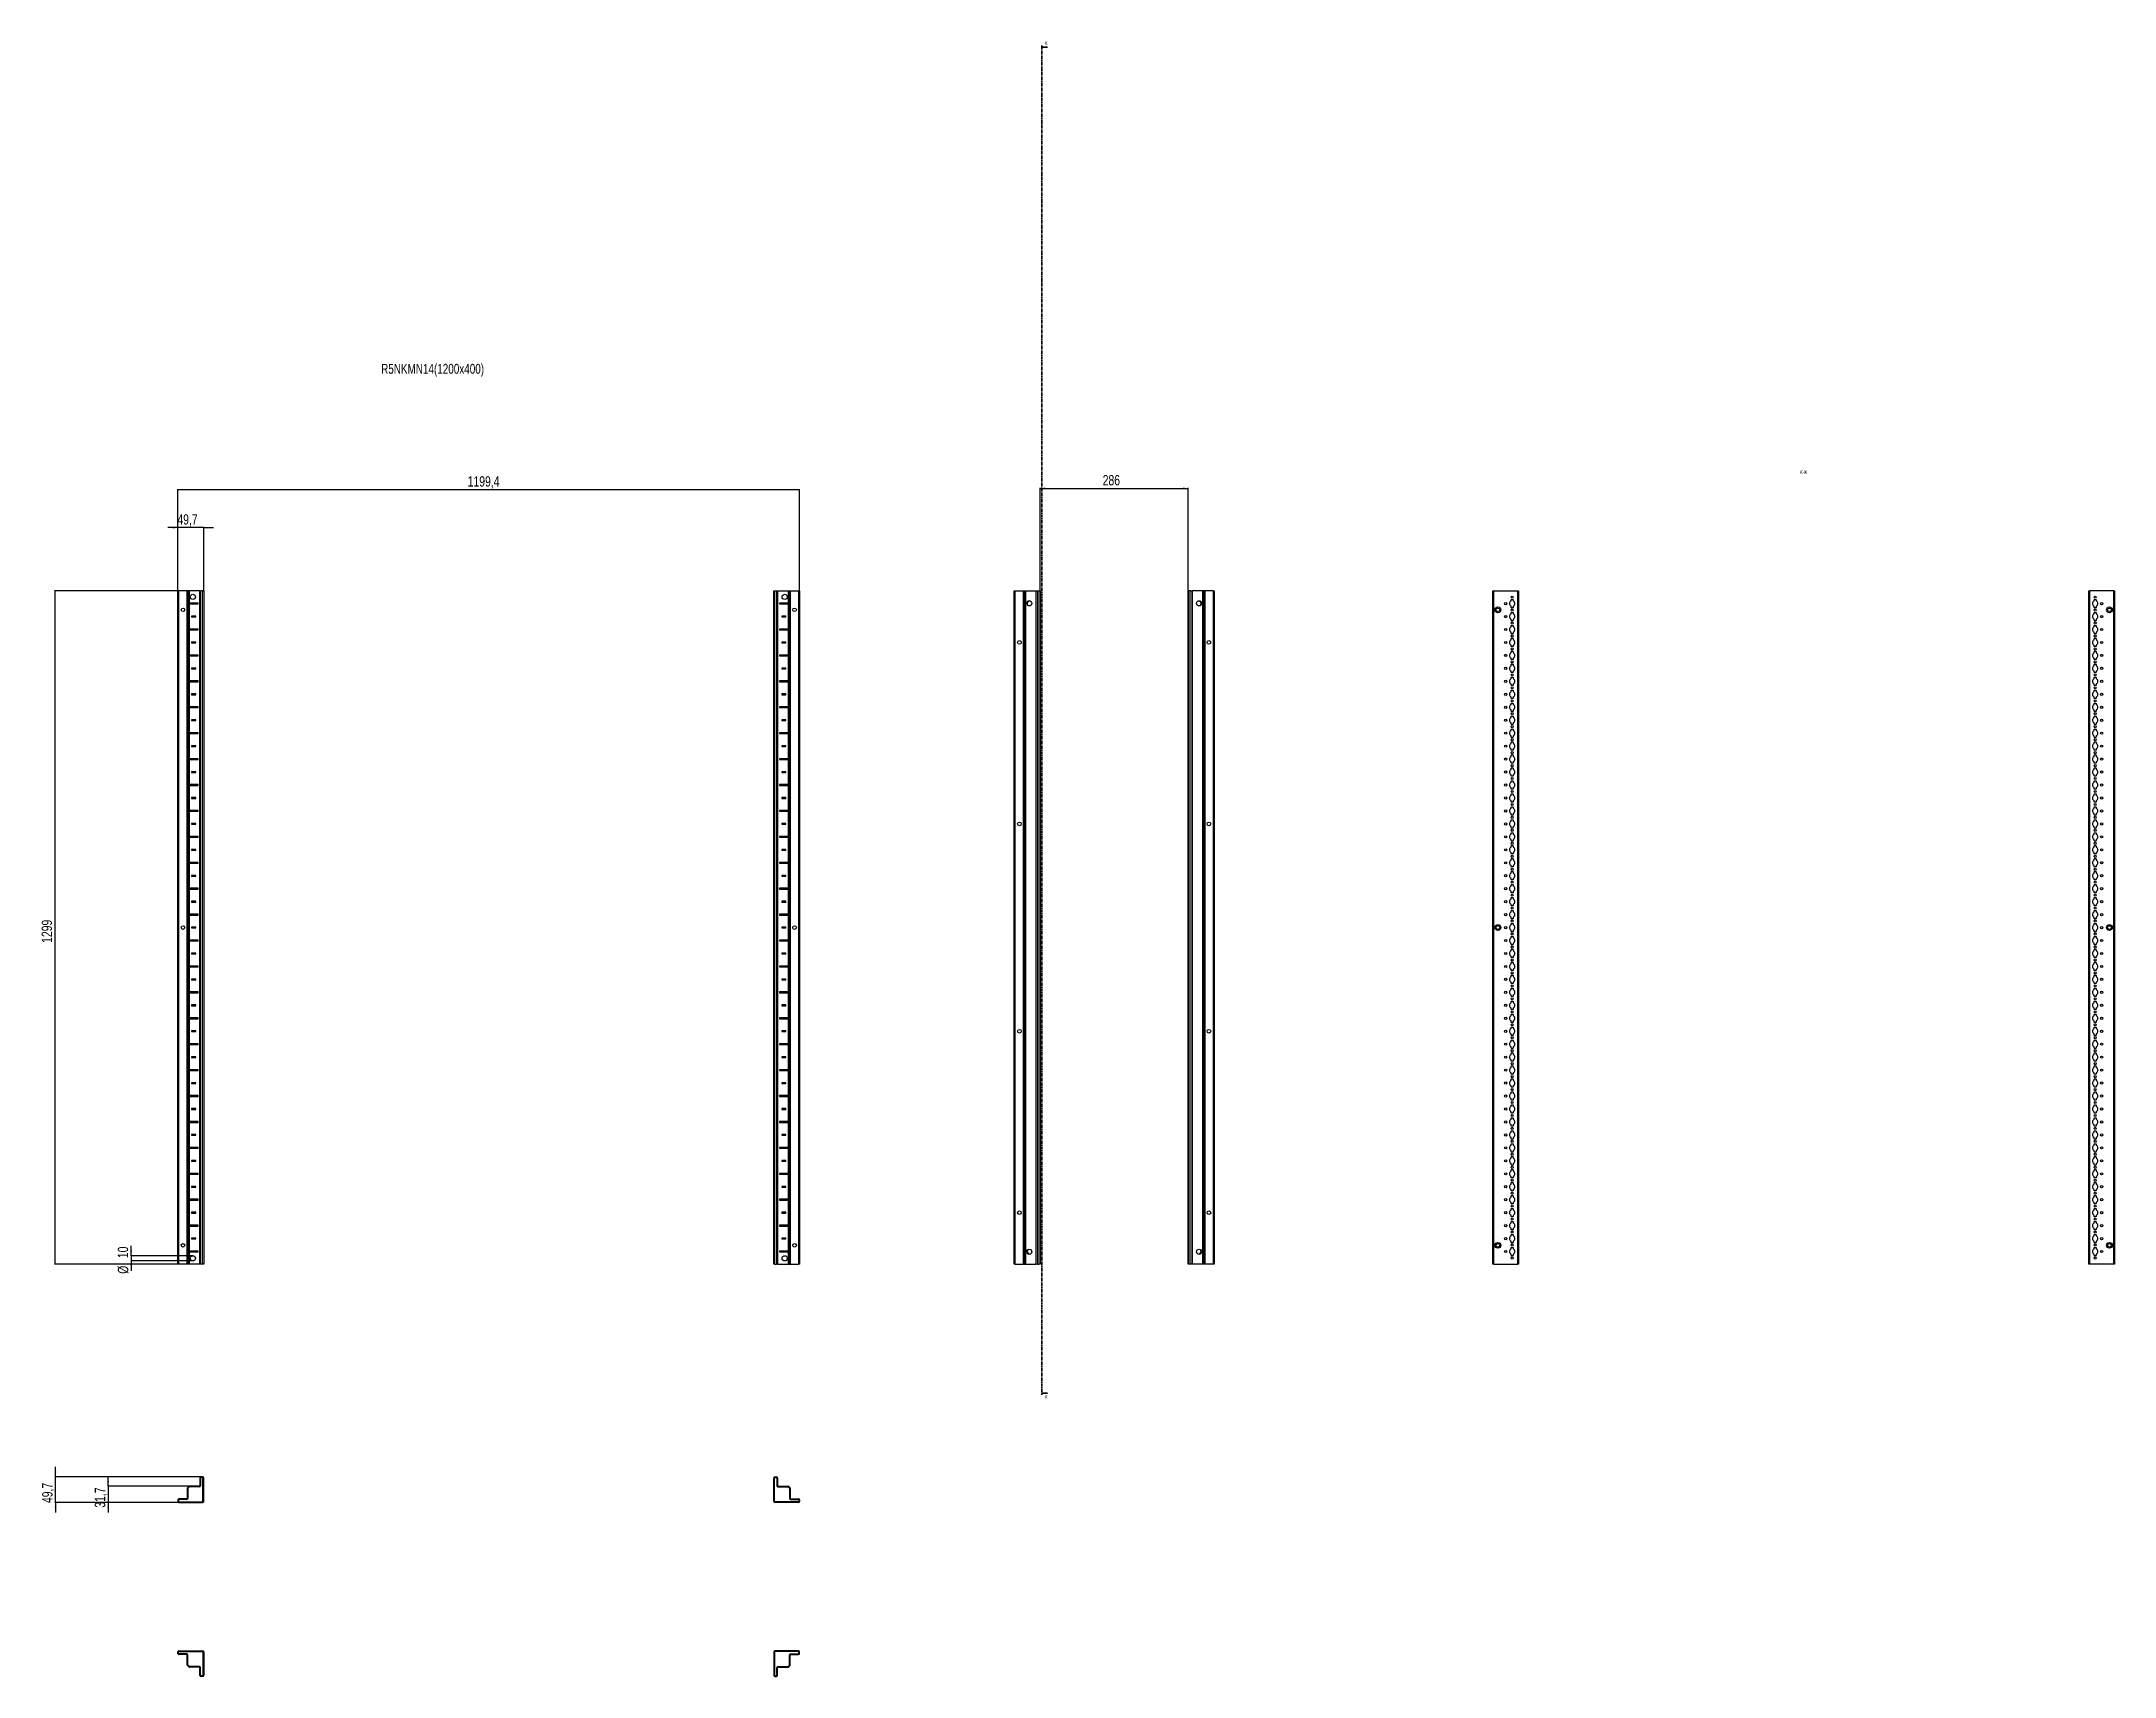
# Model space of a CAD drawing. Header units: millimetres. Extents: x -199 to 3800, y -1647 to 1507.
import ezdxf

# ---------------------------------------------------------------- set-up
doc = ezdxf.new("R2010")
doc.units = ezdxf.units.MM
doc.linetypes.add('CENTER', pattern=[10.16, 6.35, -1.27, 1.27, -1.27])
doc.layers.add('FORMAT', color=7, linetype='Continuous')
doc.styles.add('SLDTEXTSTYLE0', font='TXT', dxfattribs={"width": 0.75})
doc.dimstyles.new('SLDDIMSTYLE0', dxfattribs={"dimtxt": 20, "dimasz": 10, "dimexe": 0, "dimexo": 0.0625, "dimgap": 5, "dimtad": 2, "dimdec": 1, "dimrnd": 1e-09, "dimzin": 12, "dimdsep": 46, "dimtxsty": 'SLDTEXTSTYLE0', "dimsah": 1, "dimcen": 0.09, "dimadec": 0, "dimazin": 3, "dimtfac": 1, "dimtofl": 0, "dimtmove": 0, "dimatfit": 3, "dimfxl": 0, "dimfrac": 2, "dimtolj": 1, "dimtzin": 12, "dimarcsym": 0})
doc.dimstyles.new('SLDDIMSTYLE1', dxfattribs={"dimtxt": 20, "dimasz": 10, "dimexe": 0, "dimexo": 0.0625, "dimgap": 5, "dimtad": 2, "dimdec": 1, "dimrnd": 1e-09, "dimzin": 12, "dimdsep": 46, "dimtxsty": 'SLDTEXTSTYLE0', "dimsah": 1, "dimcen": 0.09, "dimadec": 0, "dimazin": 3, "dimtfac": 1, "dimtmove": 0, "dimatfit": 0, "dimfxl": 0, "dimfrac": 2, "dimtolj": 1, "dimtzin": 12, "dimarcsym": 0})

msp = doc.modelspace()

# ---------------------------------------------------------------- texts
at = {"color": 7, "linetype": 'Continuous', "char_height": 7, "attachment_point": 1, "style": 'SLDTEXTSTYLE0'}
for insert in [(1736.02, 1507.17), (1736.02, -1104.36)]:
    msp.add_mtext('K', dxfattribs=dict(at, insert=insert))
at = {"layer": 'FORMAT', "style": 'SLDTEXTSTYLE0'}
for s, insert, char_height, attachment_point in [('R5NKMN14(1200x400)', (456.04, 885.17), 19.05, 1), ('K-K', (3200.2, 679.8), 7, 2)]:
    msp.add_mtext(s, dxfattribs=dict(at, insert=insert, char_height=char_height, attachment_point=attachment_point))

# ---------------------------------------------------------------- blocks, each defined once
blk = doc.blocks.new('_D')
at = {"layer": 'FORMAT'}
for p, q in [((86.4, 447.2), (-174.2, 447.2)), ((-173.2, 447.2), (-173.2, -851.8)), ((86.4, -851.8), (-174.2, -851.8))]:
    blk.add_line(p, q, dxfattribs=at)
for points in [[(-173.2, 447.2), (-174.7, 437.2), (-171.6, 437.2)], [(-173.2, -851.8), (-171.6, -841.8), (-174.7, -841.8)]]:
    blk.add_solid(points, dxfattribs=at)
at = {"layer": 'FORMAT', "insert": (-198.9, -231.8), "char_height": 20, "attachment_point": 1, "rotation": 90, "style": 'SLDTEXTSTYLE0'}
blk.add_mtext('1299', dxfattribs=at)
blk = doc.blocks.new('_D_1')
at = {"layer": 'FORMAT'}
for p, q in [((64, 447.2), (64, 643.6)), ((64, 642.6), (1263.4, 642.6)), ((1263.4, 447.2), (1263.4, 643.6))]:
    blk.add_line(p, q, dxfattribs=at)
for points in [[(64, 642.6), (74, 641.1), (74, 644.2)], [(1263.4, 642.6), (1253.4, 644.2), (1253.4, 641.1)]]:
    blk.add_solid(points, dxfattribs=at)
at = {"layer": 'FORMAT', "insert": (623, 668.4), "char_height": 20, "attachment_point": 1, "style": 'SLDTEXTSTYLE0'}
blk.add_mtext('1199,4', dxfattribs=at)
blk = doc.blocks.new('_D_2')
at = {"layer": 'FORMAT'}
for p, q in [((64, 569.2), (44.7, 569.2)), ((64, 447.2), (64, 570.2)), ((113.7, 569.2), (64, 569.2)), ((113.7, 447.2), (113.7, 570.2)), ((113.7, 569.2), (132.9, 569.2))]:
    blk.add_line(p, q, dxfattribs=at)
for points in [[(64, 569.2), (54, 570.7), (54, 567.7)], [(113.7, 569.2), (123.7, 567.7), (123.7, 570.7)]]:
    blk.add_solid(points, dxfattribs=at)
at = {"layer": 'FORMAT', "insert": (63, 595), "char_height": 20, "attachment_point": 1, "style": 'SLDTEXTSTYLE0'}
blk.add_mtext('49,7', dxfattribs=at)
blk = doc.blocks.new('_D_3')
at = {"layer": 'FORMAT'}
for p, q in [((92.8, -835.3), (-27, -835.3)), ((-26, -835.3), (-26, -816.1)), ((-26, -835.3), (-26, -845.3)), ((92.8, -845.3), (-27, -845.3)), ((-26, -845.3), (-26, -864.5))]:
    blk.add_line(p, q, dxfattribs=at)
for points in [[(-26, -835.3), (-24.5, -825.3), (-27.6, -825.3)], [(-26, -845.3), (-27.6, -855.3), (-24.5, -855.3)]]:
    blk.add_solid(points, dxfattribs=at)
at = {"layer": 'FORMAT', "char_height": 20, "attachment_point": 1, "rotation": 90, "style": 'SLDTEXTSTYLE0'}
for s, insert in [('10', (-52.1, -840)), ('%%c', (-51.8, -870.2))]:
    blk.add_mtext(s, dxfattribs=dict(at, insert=insert))
blk = doc.blocks.new('_D_4')
at = {"layer": 'FORMAT'}
for p, q in [((1727.1, 447.2), (1727.1, 646)), ((1727.1, 645), (2013.1, 645)), ((2013.1, 447.2), (2013.1, 646))]:
    blk.add_line(p, q, dxfattribs=at)
for points in [[(1727.1, 645), (1737.1, 643.5), (1737.1, 646.5)], [(2013.1, 645), (2003.1, 646.5), (2003.1, 643.5)]]:
    blk.add_solid(points, dxfattribs=at)
at = {"layer": 'FORMAT', "insert": (1848, 670.8), "char_height": 20, "attachment_point": 1, "style": 'SLDTEXTSTYLE0'}
blk.add_mtext('286', dxfattribs=at)
blk = doc.blocks.new('_D_5')
at = {"layer": 'FORMAT'}
for p, q in [((108.5, -1261.8), (-173.2, -1261.8)), ((-172.2, -1261.8), (-172.2, -1242.5)), ((-172.2, -1311.5), (-172.2, -1261.8)), ((66, -1311.5), (-173.2, -1311.5)), ((-172.2, -1311.5), (-172.2, -1330.7))]:
    blk.add_line(p, q, dxfattribs=at)
for points in [[(-172.2, -1261.8), (-170.6, -1251.8), (-173.7, -1251.8)], [(-172.2, -1311.5), (-173.7, -1321.5), (-170.6, -1321.5)]]:
    blk.add_solid(points, dxfattribs=at)
at = {"layer": 'FORMAT', "insert": (-197.9, -1312.5), "char_height": 20, "attachment_point": 1, "rotation": 90, "style": 'SLDTEXTSTYLE0'}
blk.add_mtext('49,7', dxfattribs=at)
blk = doc.blocks.new('_D_6')
at = {"layer": 'FORMAT'}
for p, q in [((-70.5, -1279.8), (-70.5, -1260.5)), ((86.4, -1279.8), (-71.5, -1279.8)), ((66, -1311.5), (-71.5, -1311.5)), ((-70.5, -1279.8), (-70.5, -1311.5)), ((-70.5, -1311.5), (-70.5, -1330.7))]:
    blk.add_line(p, q, dxfattribs=at)
for points in [[(-70.5, -1279.8), (-69, -1269.8), (-72.1, -1269.8)], [(-70.5, -1311.5), (-72.1, -1321.5), (-69, -1321.5)]]:
    blk.add_solid(points, dxfattribs=at)
at = {"layer": 'FORMAT', "insert": (-96.3, -1321.5), "char_height": 20, "attachment_point": 1, "rotation": 90, "style": 'SLDTEXTSTYLE0'}
blk.add_mtext('31,7', dxfattribs=at)

# ---------------------------------------------------------------- dimensions: what is measured, and where the dimension line sits
at = {"layer": 'FORMAT'}
for base, p1, p2, angle, dimstyle, picture, middle in [((1263.38, 642.62), (63.98, 447.21), (1263.38, 447.21), 0, 'SLDDIMSTYLE0', '_D_1', (663.68, 642.62)), ((2013.13, 645), (1727.13, 447.21), (2013.13, 447.21), 0, 'SLDDIMSTYLE0', '_D_4', (1870.13, 645)), ((-173.15, -851.79), (86.42, 447.21), (86.42, -851.79), 90, 'SLDDIMSTYLE0', '_D', (-173.15, -202.29)), ((-172.17, -1261.77), (65.98, -1311.47), (108.48, -1261.77), 90, 'SLDDIMSTYLE1', '_D_5', (-172.17, -1286.62)), ((-70.54, -1311.47), (86.42, -1279.77), (65.98, -1311.47), 90, 'SLDDIMSTYLE1', '_D_6', (-70.54, -1295.62))]:
    dim = msp.add_linear_dim(base=base, p1=p1, p2=p2, angle=angle, dimstyle=dimstyle, dxfattribs=at)
    dim.commit()
    dim.dimension.update_dxf_attribs({"geometry": picture, "text_midpoint": middle, "dimtype": 160})
dim = msp.add_linear_dim(base=(63.98, 569.21), p1=(113.68, 447.21), p2=(63.98, 447.21), dimstyle='SLDDIMSTYLE1', dxfattribs=at)
dim.commit()
dim.dimension.update_dxf_attribs({"geometry": '_D_2', "text_midpoint": (88.83, 569.21), "dimtype": 160})
dim = msp.add_linear_dim(base=(-26.02, -845.29), p1=(92.83, -835.29), p2=(92.83, -845.29), angle=90, text='%%c<>', dimstyle='SLDDIMSTYLE1', dxfattribs=at)
dim.commit()
dim.dimension.update_dxf_attribs({"geometry": '_D_3', "text_midpoint": (-26.02, -840.29), "dimtype": 160})

# ---------------------------------------------------------------- linework, layer by layer
at = {"color": 7, "linetype": 'CENTER', "lineweight": 35}
msp.add_line((1730.86, 1499.09), (1730.86, -1103.67), dxfattribs=at)
at = {"color": 7, "linetype": 'Continuous', "lineweight": 35}
for p, q in [((1741.5, 1496.09), (1730.86, 1496.09)), ((1741.5, -1100.67), (1730.86, -1100.67))]:
    msp.add_line(p, q, dxfattribs=at)
at = {"color": 7, "linetype": 'Continuous', "lineweight": 25}
for p, q in [((63.98, -851.79), (63.98, 447.21)), ((63.98, 447.21), (65.98, 447.21)), ((81.33, 447.21), (65.98, 447.21)), ((81.33, 447.21), (81.98, 447.21)), ((81.98, -851.79), (81.98, 447.21)), ((81.98, 447.21), (82.56, 447.21)), ((83.77, 447.21), (82.56, 447.21)), ((83.77, -851.79), (83.77, 447.21)), ((83.8, 447.21), (83.77, 447.21)), ((83.8, -851.79), (83.8, 447.21)), ((85.01, 447.21), (83.8, 447.21)), ((85.01, 447.21), (86.42, 447.21)), ((105.83, 447.21), (86.42, 447.21)), ((105.83, 447.21), (106.48, 447.21)), ((106.48, -851.79), (106.48, 447.21)), ((106.48, 447.21), (108.48, 447.21)), ((111.68, 447.21), (108.48, 447.21)), ((111.68, 447.21), (113.68, 447.21)), ((113.68, 447.21), (113.68, -851.79)), ((1213.68, -851.79), (1213.68, 447.21)), ((1213.68, 447.21), (1215.68, 447.21)), ((1215.68, 447.21), (1218.88, 447.21)), ((1218.88, 447.21), (1220.88, 447.21)), ((1220.88, 447.21), (1220.88, -851.79)), ((1220.88, 447.21), (1221.53, 447.21)), ((1221.53, 447.21), (1240.93, 447.21)), ((1240.93, 447.21), (1242.34, 447.21)), ((1242.34, 447.21), (1243.55, 447.21)), ((1243.55, 447.21), (1243.55, -851.79)), ((1243.55, 447.21), (1243.58, 447.21)), ((1243.58, 447.21), (1243.58, -851.79)), ((1243.58, 447.21), (1244.79, 447.21)), ((1244.79, 447.21), (1245.38, 447.21)), ((1245.38, 447.21), (1245.38, -851.79)), ((1245.38, 447.21), (1246.03, 447.21)), ((1246.03, 447.21), (1261.38, 447.21)), ((1261.38, 447.21), (1263.38, 447.21)), ((1263.38, 447.21), (1263.38, -851.79)), ((1677.43, -851.79), (1677.43, 447.21)), ((1677.43, 447.21), (1679.43, 447.21)), ((1679.43, 447.21), (1694.78, 447.21)), ((1694.78, 447.21), (1695.43, 447.21)), ((1695.43, 423.46), (1695.43, 447.21)), ((1695.43, 447.21), (1696.02, 447.21)), ((1696.02, 447.21), (1697.22, 447.21)), ((1697.22, 447.21), (1697.22, -851.79)), ((1697.22, 447.21), (1697.26, 447.21)), ((1697.26, 447.21), (1697.26, -851.79)), ((1697.26, 447.21), (1698.46, 447.21)), ((1698.46, 447.21), (1699.88, 447.21)), ((1699.88, 447.21), (1719.28, 447.21)), ((1719.28, 447.21), (1719.93, 447.21)), ((1719.93, -851.79), (1719.93, 447.21)), ((1719.93, 447.21), (1721.93, 447.21)), ((1721.93, 447.21), (1725.13, 447.21)), ((1725.13, 447.21), (1727.13, 447.21)), ((1727.13, 447.21), (1727.13, -851.79)), ((2013.13, -851.79), (2013.13, 447.21)), ((2013.13, 447.21), (2015.13, 447.21)), ((2018.33, 447.21), (2015.13, 447.21)), ((2018.33, 447.21), (2020.33, 447.21)), ((2020.33, 447.21), (2020.33, -851.79)), ((2020.33, 447.21), (2020.98, 447.21)), ((2040.38, 447.21), (2020.98, 447.21)), ((2040.38, 447.21), (2041.8, 447.21)), ((2043, 447.21), (2041.8, 447.21)), ((2043, -851.79), (2043, 447.21)), ((2043.04, 447.21), (2043, 447.21)), ((2043.04, -851.79), (2043.04, 447.21)), ((2044.24, 447.21), (2043.04, 447.21)), ((2044.24, 447.21), (2044.83, 447.21)), ((2044.83, 447.21), (2044.83, 423.46)), ((2044.83, 447.21), (2045.48, 447.21)), ((2060.83, 447.21), (2045.48, 447.21)), ((2060.83, 447.21), (2062.83, 447.21)), ((2062.83, 447.21), (2062.83, -851.79)), ((2600.57, -851.79), (2600.57, 447.21)), ((2600.57, 447.21), (2602.57, 447.21)), ((2602.57, 447.21), (2648.27, 447.21)), ((2648.27, 447.21), (2650.27, 447.21)), ((2650.27, 447.21), (2650.27, -851.79)), ((3750.27, -851.79), (3750.27, 447.21)), ((3750.27, 447.21), (3752.27, 447.21)), ((3797.97, 447.21), (3752.27, 447.21)), ((3797.97, 447.21), (3799.97, 447.21)), ((3799.97, 447.21), (3799.97, -851.79)), ((85.93, 423.35), (85.93, 422.06)), ((86.58, 422.71), (85.93, 423.35)), ((86.58, 422.71), (85.93, 422.06)), ((102.83, 423.46), (86.42, 423.46)), ((86.42, 421.96), (102.83, 421.96)), ((102.08, 422.71), (86.58, 422.71)), ((102.08, 422.71), (102.83, 423.46)), ((102.08, 422.71), (102.83, 421.96)), ((102.83, 421.96), (102.83, 423.46)), ((1240.93, 423.46), (1224.53, 423.46)), ((1224.53, 423.46), (1224.53, 421.96)), ((1225.28, 422.71), (1224.53, 423.46)), ((1225.28, 422.71), (1224.53, 421.96)), ((1224.53, 421.96), (1240.93, 421.96)), ((1225.28, 422.71), (1240.78, 422.71)), ((1240.78, 422.71), (1241.42, 423.35)), ((1240.78, 422.71), (1241.42, 422.06)), ((1241.42, 422.06), (1241.42, 423.35)), ((1695.49, 423.35), (1695.43, 423.46)), ((1695.43, 423.46), (1695.43, 421.96)), ((1695.43, 421.96), (1695.49, 422.06)), ((1695.43, 373.46), (1695.43, 421.96)), ((1695.49, 422.06), (1695.49, 423.35)), ((1705.48, 427.73), (1705.48, 428.14)), ((2034.78, 428.14), (2034.78, 427.73)), ((2044.83, 423.46), (2044.77, 423.35)), ((2044.77, 423.35), (2044.77, 422.06)), ((2044.77, 422.06), (2044.83, 421.96)), ((2044.83, 421.96), (2044.83, 423.46)), ((2044.83, 421.96), (2044.83, 373.46)), ((2635.62, 429.61), (2635.62, 427.73)), ((2635.62, 417.68), (2635.62, 415.81)), ((2635.62, 404.61), (2635.62, 402.73)), ((2639.72, 430.11), (2636.12, 430.11)), ((2636.12, 415.31), (2639.72, 415.31)), ((2639.72, 405.11), (2636.12, 405.11)), ((2640.22, 427.73), (2640.22, 429.61)), ((2640.22, 415.81), (2640.22, 417.68)), ((2640.22, 402.73), (2640.22, 404.61)), ((3760.32, 429.61), (3760.32, 427.73)), ((3760.32, 417.68), (3760.32, 415.81)), ((3760.32, 404.61), (3760.32, 402.73)), ((3764.42, 430.11), (3760.82, 430.11)), ((3760.82, 415.31), (3764.42, 415.31)), ((3764.42, 405.11), (3760.82, 405.11)), ((3764.92, 427.73), (3764.92, 429.61)), ((3764.92, 415.81), (3764.92, 417.68)), ((3764.92, 402.73), (3764.92, 404.61)), ((85.93, 373.35), (85.93, 372.06)), ((86.58, 372.71), (85.93, 373.35)), ((86.58, 372.71), (85.93, 372.06)), ((102.83, 373.46), (86.42, 373.46)), ((86.42, 371.96), (102.83, 371.96)), ((102.08, 372.71), (86.58, 372.71)), ((98.33, 398.46), (90.33, 398.46)), ((90.33, 398.46), (90.33, 396.96)), ((91.08, 397.71), (90.33, 398.46)), ((91.08, 397.71), (90.33, 396.96)), ((90.33, 396.96), (98.33, 396.96)), ((97.58, 397.71), (91.08, 397.71)), ((97.58, 397.71), (98.33, 398.46)), ((97.58, 397.71), (98.33, 396.96)), ((98.33, 396.96), (98.33, 398.46)), ((102.08, 372.71), (102.83, 373.46)), ((102.08, 372.71), (102.83, 371.96)), ((102.83, 371.96), (102.83, 373.46)), ((1240.93, 373.46), (1224.53, 373.46)), ((1224.53, 373.46), (1224.53, 371.96)), ((1225.28, 372.71), (1224.53, 373.46)), ((1225.28, 372.71), (1224.53, 371.96)), ((1224.53, 371.96), (1240.93, 371.96)), ((1225.28, 372.71), (1240.78, 372.71)), ((1237.03, 398.46), (1229.03, 398.46)), ((1229.03, 398.46), (1229.03, 396.96)), ((1229.78, 397.71), (1229.03, 398.46)), ((1229.78, 397.71), (1229.03, 396.96)), ((1229.03, 396.96), (1237.03, 396.96)), ((1229.78, 397.71), (1236.28, 397.71)), ((1236.28, 397.71), (1237.03, 398.46)), ((1236.28, 397.71), (1237.03, 396.96)), ((1237.03, 396.96), (1237.03, 398.46)), ((1240.78, 372.71), (1241.42, 373.35)), ((1240.78, 372.71), (1241.42, 372.06)), ((1241.42, 372.06), (1241.42, 373.35)), ((1695.49, 373.35), (1695.43, 373.46)), ((1695.43, 373.46), (1695.43, 371.96)), ((1695.43, 371.96), (1695.49, 372.06)), ((1695.43, 323.46), (1695.43, 371.96)), ((1695.49, 372.06), (1695.49, 373.35)), ((2044.83, 373.46), (2044.77, 373.35)), ((2044.77, 373.35), (2044.77, 372.06)), ((2044.77, 372.06), (2044.83, 371.96)), ((2044.83, 371.96), (2044.83, 373.46)), ((2044.83, 371.96), (2044.83, 323.46)), ((2635.62, 392.68), (2635.62, 390.81)), ((2635.62, 379.61), (2635.62, 377.73)), ((2635.62, 367.68), (2635.62, 365.81)), ((2636.12, 390.31), (2639.72, 390.31)), ((2639.72, 380.11), (2636.12, 380.11)), ((2636.12, 365.31), (2639.72, 365.31)), ((2640.22, 390.81), (2640.22, 392.68)), ((2640.22, 377.73), (2640.22, 379.61)), ((2640.22, 365.81), (2640.22, 367.68)), ((3760.32, 392.68), (3760.32, 390.81)), ((3760.32, 379.61), (3760.32, 377.73)), ((3760.32, 367.68), (3760.32, 365.81)), ((3760.82, 390.31), (3764.42, 390.31)), ((3764.42, 380.11), (3760.82, 380.11)), ((3760.82, 365.31), (3764.42, 365.31)), ((3764.92, 390.81), (3764.92, 392.68)), ((3764.92, 377.73), (3764.92, 379.61)), ((3764.92, 365.81), (3764.92, 367.68)), ((85.93, 323.35), (85.93, 322.06)), ((86.58, 322.71), (85.93, 323.35)), ((86.58, 322.71), (85.93, 322.06)), ((102.83, 323.46), (86.42, 323.46)), ((86.42, 321.96), (102.83, 321.96)), ((102.08, 322.71), (86.58, 322.71)), ((98.33, 348.46), (90.33, 348.46)), ((90.33, 348.46), (90.33, 346.96)), ((91.08, 347.71), (90.33, 348.46)), ((91.08, 347.71), (90.33, 346.96)), ((90.33, 346.96), (98.33, 346.96)), ((97.58, 347.71), (91.08, 347.71)), ((97.58, 347.71), (98.33, 348.46)), ((97.58, 347.71), (98.33, 346.96)), ((98.33, 346.96), (98.33, 348.46)), ((102.08, 322.71), (102.83, 323.46)), ((102.08, 322.71), (102.83, 321.96)), ((102.83, 321.96), (102.83, 323.46)), ((1240.93, 323.46), (1224.53, 323.46)), ((1224.53, 323.46), (1224.53, 321.96)), ((1225.28, 322.71), (1224.53, 323.46)), ((1225.28, 322.71), (1224.53, 321.96)), ((1224.53, 321.96), (1240.93, 321.96)), ((1225.28, 322.71), (1240.78, 322.71)), ((1237.03, 348.46), (1229.03, 348.46)), ((1229.03, 348.46), (1229.03, 346.96)), ((1229.78, 347.71), (1229.03, 348.46)), ((1229.78, 347.71), (1229.03, 346.96)), ((1229.03, 346.96), (1237.03, 346.96)), ((1229.78, 347.71), (1236.28, 347.71)), ((1236.28, 347.71), (1237.03, 348.46)), ((1236.28, 347.71), (1237.03, 346.96)), ((1237.03, 346.96), (1237.03, 348.46)), ((1240.78, 322.71), (1241.42, 323.35)), ((1240.78, 322.71), (1241.42, 322.06)), ((1241.42, 322.06), (1241.42, 323.35)), ((1695.49, 323.35), (1695.43, 323.46)), ((1695.43, 323.46), (1695.43, 321.96)), ((1695.43, 321.96), (1695.49, 322.06)), ((1695.43, 273.46), (1695.43, 321.96)), ((1695.49, 322.06), (1695.49, 323.35)), ((2044.83, 323.46), (2044.77, 323.35)), ((2044.77, 323.35), (2044.77, 322.06)), ((2044.77, 322.06), (2044.83, 321.96)), ((2044.83, 321.96), (2044.83, 323.46)), ((2044.83, 321.96), (2044.83, 273.46)), ((2635.62, 354.61), (2635.62, 352.73)), ((2635.62, 342.68), (2635.62, 340.81)), ((2635.62, 329.61), (2635.62, 327.73)), ((2639.72, 355.11), (2636.12, 355.11)), ((2636.12, 340.31), (2639.72, 340.31)), ((2639.72, 330.11), (2636.12, 330.11)), ((2640.22, 352.73), (2640.22, 354.61)), ((2640.22, 340.81), (2640.22, 342.68)), ((2640.22, 327.73), (2640.22, 329.61)), ((3760.32, 354.61), (3760.32, 352.73)), ((3760.32, 342.68), (3760.32, 340.81)), ((3760.32, 329.61), (3760.32, 327.73)), ((3764.42, 355.11), (3760.82, 355.11)), ((3760.82, 340.31), (3764.42, 340.31)), ((3764.42, 330.11), (3760.82, 330.11)), ((3764.92, 352.73), (3764.92, 354.61)), ((3764.92, 340.81), (3764.92, 342.68)), ((3764.92, 327.73), (3764.92, 329.61)), ((98.33, 298.46), (90.33, 298.46)), ((90.33, 298.46), (90.33, 296.96)), ((91.08, 297.71), (90.33, 298.46)), ((91.08, 297.71), (90.33, 296.96)), ((90.33, 296.96), (98.33, 296.96)), ((97.58, 297.71), (91.08, 297.71)), ((97.58, 297.71), (98.33, 298.46)), ((97.58, 297.71), (98.33, 296.96)), ((98.33, 296.96), (98.33, 298.46)), ((1237.03, 298.46), (1229.03, 298.46)), ((1229.03, 298.46), (1229.03, 296.96)), ((1229.78, 297.71), (1229.03, 298.46)), ((1229.78, 297.71), (1229.03, 296.96)), ((1229.03, 296.96), (1237.03, 296.96)), ((1229.78, 297.71), (1236.28, 297.71)), ((1236.28, 297.71), (1237.03, 298.46)), ((1236.28, 297.71), (1237.03, 296.96)), ((1237.03, 296.96), (1237.03, 298.46)), ((2635.62, 317.68), (2635.62, 315.81)), ((2635.62, 304.61), (2635.62, 302.73)), ((2635.62, 292.68), (2635.62, 290.81)), ((2636.12, 315.31), (2639.72, 315.31)), ((2639.72, 305.11), (2636.12, 305.11)), ((2636.12, 290.31), (2639.72, 290.31)), ((2639.72, 280.11), (2636.12, 280.11)), ((2640.22, 315.81), (2640.22, 317.68)), ((2640.22, 302.73), (2640.22, 304.61)), ((2640.22, 290.81), (2640.22, 292.68)), ((3760.32, 317.68), (3760.32, 315.81)), ((3760.32, 304.61), (3760.32, 302.73)), ((3760.32, 292.68), (3760.32, 290.81)), ((3760.82, 315.31), (3764.42, 315.31)), ((3764.42, 305.11), (3760.82, 305.11)), ((3760.82, 290.31), (3764.42, 290.31)), ((3764.42, 280.11), (3760.82, 280.11)), ((3764.92, 315.81), (3764.92, 317.68)), ((3764.92, 302.73), (3764.92, 304.61)), ((3764.92, 290.81), (3764.92, 292.68)), ((85.93, 273.35), (85.93, 272.06)), ((86.58, 272.71), (85.93, 273.35)), ((86.58, 272.71), (85.93, 272.06)), ((102.83, 273.46), (86.42, 273.46)), ((86.42, 271.96), (102.83, 271.96)), ((102.08, 272.71), (86.58, 272.71)), ((98.33, 248.46), (90.33, 248.46)), ((90.33, 248.46), (90.33, 246.96)), ((91.08, 247.71), (90.33, 248.46)), ((91.08, 247.71), (90.33, 246.96)), ((90.33, 246.96), (98.33, 246.96)), ((97.58, 247.71), (91.08, 247.71)), ((97.58, 247.71), (98.33, 248.46)), ((97.58, 247.71), (98.33, 246.96)), ((98.33, 246.96), (98.33, 248.46)), ((102.08, 272.71), (102.83, 273.46)), ((102.08, 272.71), (102.83, 271.96)), ((102.83, 271.96), (102.83, 273.46)), ((1240.93, 273.46), (1224.53, 273.46)), ((1224.53, 273.46), (1224.53, 271.96)), ((1225.28, 272.71), (1224.53, 273.46)), ((1225.28, 272.71), (1224.53, 271.96)), ((1224.53, 271.96), (1240.93, 271.96)), ((1225.28, 272.71), (1240.78, 272.71)), ((1237.03, 248.46), (1229.03, 248.46)), ((1229.03, 248.46), (1229.03, 246.96)), ((1229.78, 247.71), (1229.03, 248.46)), ((1229.78, 247.71), (1229.03, 246.96)), ((1229.03, 246.96), (1237.03, 246.96)), ((1229.78, 247.71), (1236.28, 247.71)), ((1236.28, 247.71), (1237.03, 248.46)), ((1236.28, 247.71), (1237.03, 246.96)), ((1237.03, 246.96), (1237.03, 248.46)), ((1240.78, 272.71), (1241.42, 273.35)), ((1240.78, 272.71), (1241.42, 272.06)), ((1241.42, 272.06), (1241.42, 273.35)), ((1695.49, 273.35), (1695.43, 273.46)), ((1695.43, 273.46), (1695.43, 271.96)), ((1695.43, 271.96), (1695.49, 272.06)), ((1695.43, 223.46), (1695.43, 271.96)), ((1695.49, 272.06), (1695.49, 273.35)), ((2044.83, 273.46), (2044.77, 273.35)), ((2044.77, 273.35), (2044.77, 272.06)), ((2044.77, 272.06), (2044.83, 271.96)), ((2044.83, 271.96), (2044.83, 273.46)), ((2044.83, 271.96), (2044.83, 223.46)), ((2635.62, 279.61), (2635.62, 277.73)), ((2635.62, 267.68), (2635.62, 265.81)), ((2635.62, 254.61), (2635.62, 252.73)), ((2635.62, 242.68), (2635.62, 240.81)), ((2636.12, 265.31), (2639.72, 265.31)), ((2639.72, 255.11), (2636.12, 255.11)), ((2636.12, 240.31), (2639.72, 240.31)), ((2640.22, 277.73), (2640.22, 279.61)), ((2640.22, 265.81), (2640.22, 267.68)), ((2640.22, 252.73), (2640.22, 254.61)), ((2640.22, 240.81), (2640.22, 242.68)), ((3760.32, 279.61), (3760.32, 277.73)), ((3760.32, 267.68), (3760.32, 265.81)), ((3760.32, 254.61), (3760.32, 252.73)), ((3760.32, 242.68), (3760.32, 240.81)), ((3760.82, 265.31), (3764.42, 265.31)), ((3764.42, 255.11), (3760.82, 255.11)), ((3760.82, 240.31), (3764.42, 240.31)), ((3764.92, 277.73), (3764.92, 279.61)), ((3764.92, 265.81), (3764.92, 267.68)), ((3764.92, 252.73), (3764.92, 254.61)), ((3764.92, 240.81), (3764.92, 242.68)), ((85.93, 223.35), (85.93, 222.06)), ((86.58, 222.71), (85.93, 223.35)), ((86.58, 222.71), (85.93, 222.06)), ((102.83, 223.46), (86.42, 223.46)), ((86.42, 221.96), (102.83, 221.96)), ((102.08, 222.71), (86.58, 222.71)), ((102.08, 222.71), (102.83, 223.46)), ((102.08, 222.71), (102.83, 221.96)), ((102.83, 221.96), (102.83, 223.46)), ((1240.93, 223.46), (1224.53, 223.46)), ((1224.53, 223.46), (1224.53, 221.96)), ((1225.28, 222.71), (1224.53, 223.46)), ((1225.28, 222.71), (1224.53, 221.96)), ((1224.53, 221.96), (1240.93, 221.96)), ((1225.28, 222.71), (1240.78, 222.71)), ((1240.78, 222.71), (1241.42, 223.35)), ((1240.78, 222.71), (1241.42, 222.06)), ((1241.42, 222.06), (1241.42, 223.35)), ((1695.49, 223.35), (1695.43, 223.46)), ((1695.43, 223.46), (1695.43, 221.96)), ((1695.43, 221.96), (1695.49, 222.06)), ((1695.43, 173.46), (1695.43, 221.96)), ((1695.49, 222.06), (1695.49, 223.35)), ((2044.83, 223.46), (2044.77, 223.35)), ((2044.77, 223.35), (2044.77, 222.06)), ((2044.77, 222.06), (2044.83, 221.96)), ((2044.83, 221.96), (2044.83, 223.46)), ((2044.83, 221.96), (2044.83, 173.46)), ((2635.62, 229.61), (2635.62, 227.73)), ((2635.62, 217.68), (2635.62, 215.81)), ((2635.62, 204.61), (2635.62, 202.73)), ((2639.72, 230.11), (2636.12, 230.11)), ((2636.12, 215.31), (2639.72, 215.31)), ((2639.72, 205.11), (2636.12, 205.11)), ((2640.22, 227.73), (2640.22, 229.61)), ((2640.22, 215.81), (2640.22, 217.68)), ((2640.22, 202.73), (2640.22, 204.61)), ((3760.32, 229.61), (3760.32, 227.73)), ((3760.32, 217.68), (3760.32, 215.81)), ((3760.32, 204.61), (3760.32, 202.73)), ((3764.42, 230.11), (3760.82, 230.11)), ((3760.82, 215.31), (3764.42, 215.31)), ((3764.42, 205.11), (3760.82, 205.11)), ((3764.92, 227.73), (3764.92, 229.61)), ((3764.92, 215.81), (3764.92, 217.68)), ((3764.92, 202.73), (3764.92, 204.61)), ((85.93, 173.35), (85.93, 172.06)), ((86.58, 172.71), (85.93, 173.35)), ((86.58, 172.71), (85.93, 172.06)), ((102.83, 173.46), (86.42, 173.46)), ((86.42, 171.96), (102.83, 171.96)), ((102.08, 172.71), (86.58, 172.71)), ((98.33, 198.46), (90.33, 198.46)), ((90.33, 198.46), (90.33, 196.96)), ((91.08, 197.71), (90.33, 198.46)), ((91.08, 197.71), (90.33, 196.96)), ((90.33, 196.96), (98.33, 196.96)), ((97.58, 197.71), (91.08, 197.71)), ((97.58, 197.71), (98.33, 198.46)), ((97.58, 197.71), (98.33, 196.96)), ((98.33, 196.96), (98.33, 198.46)), ((102.08, 172.71), (102.83, 173.46)), ((102.08, 172.71), (102.83, 171.96)), ((102.83, 171.96), (102.83, 173.46)), ((1240.93, 173.46), (1224.53, 173.46)), ((1224.53, 173.46), (1224.53, 171.96)), ((1225.28, 172.71), (1224.53, 173.46)), ((1225.28, 172.71), (1224.53, 171.96)), ((1224.53, 171.96), (1240.93, 171.96)), ((1225.28, 172.71), (1240.78, 172.71)), ((1237.03, 198.46), (1229.03, 198.46)), ((1229.03, 198.46), (1229.03, 196.96)), ((1229.78, 197.71), (1229.03, 198.46)), ((1229.78, 197.71), (1229.03, 196.96)), ((1229.03, 196.96), (1237.03, 196.96)), ((1229.78, 197.71), (1236.28, 197.71)), ((1236.28, 197.71), (1237.03, 198.46)), ((1236.28, 197.71), (1237.03, 196.96)), ((1237.03, 196.96), (1237.03, 198.46)), ((1240.78, 172.71), (1241.42, 173.35)), ((1240.78, 172.71), (1241.42, 172.06)), ((1241.42, 172.06), (1241.42, 173.35)), ((1695.49, 173.35), (1695.43, 173.46)), ((1695.43, 173.46), (1695.43, 171.96)), ((1695.43, 171.96), (1695.49, 172.06)), ((1695.43, 123.46), (1695.43, 171.96)), ((1695.49, 172.06), (1695.49, 173.35)), ((2044.83, 173.46), (2044.77, 173.35)), ((2044.77, 173.35), (2044.77, 172.06)), ((2044.77, 172.06), (2044.83, 171.96)), ((2044.83, 171.96), (2044.83, 173.46)), ((2044.83, 171.96), (2044.83, 123.46)), ((2635.62, 192.68), (2635.62, 190.81)), ((2635.62, 179.61), (2635.62, 177.73)), ((2635.62, 167.68), (2635.62, 165.81)), ((2636.12, 190.31), (2639.72, 190.31)), ((2639.72, 180.11), (2636.12, 180.11)), ((2636.12, 165.31), (2639.72, 165.31)), ((2640.22, 190.81), (2640.22, 192.68)), ((2640.22, 177.73), (2640.22, 179.61)), ((2640.22, 165.81), (2640.22, 167.68)), ((3760.32, 192.68), (3760.32, 190.81)), ((3760.32, 179.61), (3760.32, 177.73)), ((3760.32, 167.68), (3760.32, 165.81)), ((3760.82, 190.31), (3764.42, 190.31)), ((3764.42, 180.11), (3760.82, 180.11)), ((3760.82, 165.31), (3764.42, 165.31)), ((3764.92, 190.81), (3764.92, 192.68)), ((3764.92, 177.73), (3764.92, 179.61)), ((3764.92, 165.81), (3764.92, 167.68)), ((85.93, 123.35), (85.93, 122.06)), ((86.58, 122.71), (85.93, 123.35)), ((86.58, 122.71), (85.93, 122.06)), ((102.83, 123.46), (86.42, 123.46)), ((86.42, 121.96), (102.83, 121.96)), ((102.08, 122.71), (86.58, 122.71)), ((98.33, 148.46), (90.33, 148.46)), ((90.33, 148.46), (90.33, 146.96)), ((91.08, 147.71), (90.33, 148.46)), ((91.08, 147.71), (90.33, 146.96)), ((90.33, 146.96), (98.33, 146.96)), ((97.58, 147.71), (91.08, 147.71)), ((97.58, 147.71), (98.33, 148.46)), ((97.58, 147.71), (98.33, 146.96)), ((98.33, 146.96), (98.33, 148.46)), ((102.08, 122.71), (102.83, 123.46)), ((102.08, 122.71), (102.83, 121.96)), ((102.83, 121.96), (102.83, 123.46)), ((1240.93, 123.46), (1224.53, 123.46)), ((1224.53, 123.46), (1224.53, 121.96)), ((1225.28, 122.71), (1224.53, 123.46)), ((1225.28, 122.71), (1224.53, 121.96)), ((1224.53, 121.96), (1240.93, 121.96)), ((1225.28, 122.71), (1240.78, 122.71)), ((1237.03, 148.46), (1229.03, 148.46)), ((1229.03, 148.46), (1229.03, 146.96)), ((1229.78, 147.71), (1229.03, 148.46)), ((1229.78, 147.71), (1229.03, 146.96)), ((1229.03, 146.96), (1237.03, 146.96)), ((1229.78, 147.71), (1236.28, 147.71)), ((1236.28, 147.71), (1237.03, 148.46)), ((1236.28, 147.71), (1237.03, 146.96)), ((1237.03, 146.96), (1237.03, 148.46)), ((1240.78, 122.71), (1241.42, 123.35)), ((1240.78, 122.71), (1241.42, 122.06)), ((1241.42, 122.06), (1241.42, 123.35)), ((1695.49, 123.35), (1695.43, 123.46)), ((1695.43, 123.46), (1695.43, 121.96)), ((1695.43, 121.96), (1695.49, 122.06)), ((1695.43, 73.46), (1695.43, 121.96)), ((1695.49, 122.06), (1695.49, 123.35)), ((2044.83, 123.46), (2044.77, 123.35)), ((2044.77, 123.35), (2044.77, 122.06)), ((2044.77, 122.06), (2044.83, 121.96)), ((2044.83, 121.96), (2044.83, 123.46)), ((2044.83, 121.96), (2044.83, 73.46)), ((2635.62, 154.61), (2635.62, 152.73)), ((2635.62, 142.68), (2635.62, 140.81)), ((2635.62, 129.61), (2635.62, 127.73)), ((2639.72, 155.11), (2636.12, 155.11)), ((2636.12, 140.31), (2639.72, 140.31)), ((2639.72, 130.11), (2636.12, 130.11)), ((2640.22, 152.73), (2640.22, 154.61)), ((2640.22, 140.81), (2640.22, 142.68)), ((2640.22, 127.73), (2640.22, 129.61)), ((3760.32, 154.61), (3760.32, 152.73)), ((3760.32, 142.68), (3760.32, 140.81)), ((3760.32, 129.61), (3760.32, 127.73)), ((3764.42, 155.11), (3760.82, 155.11)), ((3760.82, 140.31), (3764.42, 140.31)), ((3764.42, 130.11), (3760.82, 130.11)), ((3764.92, 152.73), (3764.92, 154.61)), ((3764.92, 140.81), (3764.92, 142.68)), ((3764.92, 127.73), (3764.92, 129.61)), ((98.33, 98.46), (90.33, 98.46)), ((90.33, 98.46), (90.33, 96.96)), ((91.08, 97.71), (90.33, 98.46)), ((91.08, 97.71), (90.33, 96.96)), ((90.33, 96.96), (98.33, 96.96)), ((97.58, 97.71), (91.08, 97.71)), ((97.58, 97.71), (98.33, 98.46)), ((97.58, 97.71), (98.33, 96.96)), ((98.33, 96.96), (98.33, 98.46)), ((1237.03, 98.46), (1229.03, 98.46)), ((1229.03, 98.46), (1229.03, 96.96)), ((1229.78, 97.71), (1229.03, 98.46)), ((1229.78, 97.71), (1229.03, 96.96)), ((1229.03, 96.96), (1237.03, 96.96)), ((1229.78, 97.71), (1236.28, 97.71)), ((1236.28, 97.71), (1237.03, 98.46)), ((1236.28, 97.71), (1237.03, 96.96)), ((1237.03, 96.96), (1237.03, 98.46)), ((2635.62, 117.68), (2635.62, 115.81)), ((2635.62, 104.61), (2635.62, 102.73)), ((2635.62, 92.68), (2635.62, 90.81)), ((2636.12, 115.31), (2639.72, 115.31)), ((2639.72, 105.11), (2636.12, 105.11)), ((2636.12, 90.31), (2639.72, 90.31)), ((2639.72, 80.11), (2636.12, 80.11)), ((2640.22, 115.81), (2640.22, 117.68)), ((2640.22, 102.73), (2640.22, 104.61)), ((2640.22, 90.81), (2640.22, 92.68)), ((3760.32, 117.68), (3760.32, 115.81)), ((3760.32, 104.61), (3760.32, 102.73)), ((3760.32, 92.68), (3760.32, 90.81)), ((3760.82, 115.31), (3764.42, 115.31)), ((3764.42, 105.11), (3760.82, 105.11)), ((3760.82, 90.31), (3764.42, 90.31)), ((3764.42, 80.11), (3760.82, 80.11)), ((3764.92, 115.81), (3764.92, 117.68)), ((3764.92, 102.73), (3764.92, 104.61)), ((3764.92, 90.81), (3764.92, 92.68)), ((85.93, 73.35), (85.93, 72.06)), ((86.58, 72.71), (85.93, 73.35)), ((86.58, 72.71), (85.93, 72.06)), ((102.83, 73.46), (86.42, 73.46)), ((86.42, 71.96), (102.83, 71.96)), ((102.08, 72.71), (86.58, 72.71)), ((98.33, 48.46), (90.33, 48.46)), ((90.33, 48.46), (90.33, 46.96)), ((91.08, 47.71), (90.33, 48.46)), ((91.08, 47.71), (90.33, 46.96)), ((90.33, 46.96), (98.33, 46.96)), ((97.58, 47.71), (91.08, 47.71)), ((97.58, 47.71), (98.33, 48.46)), ((97.58, 47.71), (98.33, 46.96)), ((98.33, 46.96), (98.33, 48.46)), ((102.08, 72.71), (102.83, 73.46)), ((102.08, 72.71), (102.83, 71.96)), ((102.83, 71.96), (102.83, 73.46)), ((1240.93, 73.46), (1224.53, 73.46)), ((1224.53, 73.46), (1224.53, 71.96)), ((1225.28, 72.71), (1224.53, 73.46)), ((1225.28, 72.71), (1224.53, 71.96)), ((1224.53, 71.96), (1240.93, 71.96)), ((1225.28, 72.71), (1240.78, 72.71)), ((1237.03, 48.46), (1229.03, 48.46)), ((1229.03, 48.46), (1229.03, 46.96)), ((1229.78, 47.71), (1229.03, 48.46)), ((1229.78, 47.71), (1229.03, 46.96)), ((1229.03, 46.96), (1237.03, 46.96)), ((1229.78, 47.71), (1236.28, 47.71)), ((1236.28, 47.71), (1237.03, 48.46)), ((1236.28, 47.71), (1237.03, 46.96)), ((1237.03, 46.96), (1237.03, 48.46)), ((1240.78, 72.71), (1241.42, 73.35)), ((1240.78, 72.71), (1241.42, 72.06)), ((1241.42, 72.06), (1241.42, 73.35)), ((1695.49, 73.35), (1695.43, 73.46)), ((1695.43, 73.46), (1695.43, 71.96)), ((1695.43, 71.96), (1695.49, 72.06)), ((1695.43, 23.46), (1695.43, 71.96)), ((1695.49, 72.06), (1695.49, 73.35)), ((2044.83, 73.46), (2044.77, 73.35)), ((2044.77, 73.35), (2044.77, 72.06)), ((2044.77, 72.06), (2044.83, 71.96)), ((2044.83, 71.96), (2044.83, 73.46)), ((2044.83, 71.96), (2044.83, 23.46)), ((2635.62, 79.61), (2635.62, 77.73)), ((2635.62, 67.68), (2635.62, 65.81)), ((2635.62, 54.61), (2635.62, 52.73)), ((2635.62, 42.68), (2635.62, 40.81)), ((2636.12, 65.31), (2639.72, 65.31)), ((2639.72, 55.11), (2636.12, 55.11)), ((2636.12, 40.31), (2639.72, 40.31)), ((2640.22, 77.73), (2640.22, 79.61)), ((2640.22, 65.81), (2640.22, 67.68)), ((2640.22, 52.73), (2640.22, 54.61)), ((2640.22, 40.81), (2640.22, 42.68)), ((3760.32, 79.61), (3760.32, 77.73)), ((3760.32, 67.68), (3760.32, 65.81)), ((3760.32, 54.61), (3760.32, 52.73)), ((3760.32, 42.68), (3760.32, 40.81)), ((3760.82, 65.31), (3764.42, 65.31)), ((3764.42, 55.11), (3760.82, 55.11)), ((3760.82, 40.31), (3764.42, 40.31)), ((3764.92, 77.73), (3764.92, 79.61)), ((3764.92, 65.81), (3764.92, 67.68)), ((3764.92, 52.73), (3764.92, 54.61)), ((3764.92, 40.81), (3764.92, 42.68)), ((85.93, 23.35), (85.93, 22.06)), ((86.58, 22.71), (85.93, 23.35)), ((86.58, 22.71), (85.93, 22.06)), ((102.83, 23.46), (86.42, 23.46)), ((86.42, 21.96), (102.83, 21.96)), ((102.08, 22.71), (86.58, 22.71)), ((102.08, 22.71), (102.83, 23.46)), ((102.08, 22.71), (102.83, 21.96)), ((102.83, 21.96), (102.83, 23.46)), ((1240.93, 23.46), (1224.53, 23.46)), ((1224.53, 23.46), (1224.53, 21.96)), ((1225.28, 22.71), (1224.53, 23.46)), ((1225.28, 22.71), (1224.53, 21.96)), ((1224.53, 21.96), (1240.93, 21.96)), ((1225.28, 22.71), (1240.78, 22.71)), ((1240.78, 22.71), (1241.42, 23.35)), ((1240.78, 22.71), (1241.42, 22.06)), ((1241.42, 22.06), (1241.42, 23.35)), ((1695.49, 23.35), (1695.43, 23.46)), ((1695.43, 23.46), (1695.43, 21.96)), ((1695.43, 21.96), (1695.49, 22.06)), ((1695.43, -26.54), (1695.43, 21.96)), ((1695.49, 22.06), (1695.49, 23.35)), ((2044.83, 23.46), (2044.77, 23.35)), ((2044.77, 23.35), (2044.77, 22.06)), ((2044.77, 22.06), (2044.83, 21.96)), ((2044.83, 21.96), (2044.83, 23.46)), ((2044.83, 21.96), (2044.83, -26.54)), ((2635.62, 29.61), (2635.62, 27.73)), ((2635.62, 17.68), (2635.62, 15.81)), ((2635.62, 4.61), (2635.62, 2.73)), ((2639.72, 30.11), (2636.12, 30.11)), ((2636.12, 15.31), (2639.72, 15.31)), ((2639.72, 5.11), (2636.12, 5.11)), ((2640.22, 27.73), (2640.22, 29.61)), ((2640.22, 15.81), (2640.22, 17.68)), ((2640.22, 2.73), (2640.22, 4.61)), ((3760.32, 29.61), (3760.32, 27.73)), ((3760.32, 17.68), (3760.32, 15.81)), ((3760.32, 4.61), (3760.32, 2.73)), ((3764.42, 30.11), (3760.82, 30.11)), ((3760.82, 15.31), (3764.42, 15.31)), ((3764.42, 5.11), (3760.82, 5.11)), ((3764.92, 27.73), (3764.92, 29.61)), ((3764.92, 15.81), (3764.92, 17.68)), ((3764.92, 2.73), (3764.92, 4.61)), ((85.93, -26.65), (85.93, -27.94)), ((86.58, -27.29), (85.93, -26.65)), ((86.58, -27.29), (85.93, -27.94)), ((102.83, -26.54), (86.42, -26.54)), ((86.42, -28.04), (102.83, -28.04)), ((102.08, -27.29), (86.58, -27.29)), ((98.33, -1.54), (90.33, -1.54)), ((90.33, -1.54), (90.33, -3.04)), ((91.08, -2.29), (90.33, -1.54)), ((91.08, -2.29), (90.33, -3.04)), ((90.33, -3.04), (98.33, -3.04)), ((97.58, -2.29), (91.08, -2.29)), ((97.58, -2.29), (98.33, -1.54)), ((97.58, -2.29), (98.33, -3.04)), ((98.33, -3.04), (98.33, -1.54)), ((102.08, -27.29), (102.83, -26.54)), ((102.08, -27.29), (102.83, -28.04)), ((102.83, -28.04), (102.83, -26.54)), ((1240.93, -26.54), (1224.53, -26.54)), ((1224.53, -26.54), (1224.53, -28.04)), ((1225.28, -27.29), (1224.53, -26.54)), ((1225.28, -27.29), (1224.53, -28.04)), ((1224.53, -28.04), (1240.93, -28.04)), ((1225.28, -27.29), (1240.78, -27.29)), ((1237.03, -1.54), (1229.03, -1.54)), ((1229.03, -1.54), (1229.03, -3.04)), ((1229.78, -2.29), (1229.03, -1.54)), ((1229.78, -2.29), (1229.03, -3.04)), ((1229.03, -3.04), (1237.03, -3.04)), ((1229.78, -2.29), (1236.28, -2.29)), ((1236.28, -2.29), (1237.03, -1.54)), ((1236.28, -2.29), (1237.03, -3.04)), ((1237.03, -3.04), (1237.03, -1.54)), ((1240.78, -27.29), (1241.42, -26.65)), ((1240.78, -27.29), (1241.42, -27.94)), ((1241.42, -27.94), (1241.42, -26.65)), ((1695.49, -26.65), (1695.43, -26.54)), ((1695.43, -26.54), (1695.43, -28.04)), ((1695.43, -28.04), (1695.49, -27.94)), ((1695.43, -76.54), (1695.43, -28.04)), ((1695.49, -27.94), (1695.49, -26.65)), ((2044.83, -26.54), (2044.77, -26.65)), ((2044.77, -26.65), (2044.77, -27.94)), ((2044.77, -27.94), (2044.83, -28.04)), ((2044.83, -28.04), (2044.83, -26.54)), ((2044.83, -28.04), (2044.83, -76.54)), ((2635.62, -7.32), (2635.62, -9.19)), ((2635.62, -20.39), (2635.62, -22.27)), ((2635.62, -32.32), (2635.62, -34.19)), ((2636.12, -9.69), (2639.72, -9.69)), ((2639.72, -19.89), (2636.12, -19.89)), ((2636.12, -34.69), (2639.72, -34.69)), ((2640.22, -9.19), (2640.22, -7.32)), ((2640.22, -22.27), (2640.22, -20.39)), ((2640.22, -34.19), (2640.22, -32.32)), ((3760.32, -7.32), (3760.32, -9.19)), ((3760.32, -20.39), (3760.32, -22.27)), ((3760.32, -32.32), (3760.32, -34.19)), ((3760.82, -9.69), (3764.42, -9.69)), ((3764.42, -19.89), (3760.82, -19.89)), ((3760.82, -34.69), (3764.42, -34.69)), ((3764.92, -9.19), (3764.92, -7.32)), ((3764.92, -22.27), (3764.92, -20.39)), ((3764.92, -34.19), (3764.92, -32.32)), ((85.93, -76.65), (85.93, -77.94)), ((86.58, -77.29), (85.93, -76.65)), ((86.58, -77.29), (85.93, -77.94)), ((102.83, -76.54), (86.42, -76.54)), ((86.42, -78.04), (102.83, -78.04)), ((102.08, -77.29), (86.58, -77.29)), ((98.33, -51.54), (90.33, -51.54)), ((90.33, -51.54), (90.33, -53.04)), ((91.08, -52.29), (90.33, -51.54)), ((91.08, -52.29), (90.33, -53.04)), ((90.33, -53.04), (98.33, -53.04)), ((97.58, -52.29), (91.08, -52.29)), ((97.58, -52.29), (98.33, -51.54)), ((97.58, -52.29), (98.33, -53.04)), ((98.33, -53.04), (98.33, -51.54)), ((102.08, -77.29), (102.83, -76.54)), ((102.08, -77.29), (102.83, -78.04)), ((102.83, -78.04), (102.83, -76.54)), ((1240.93, -76.54), (1224.53, -76.54)), ((1224.53, -76.54), (1224.53, -78.04)), ((1225.28, -77.29), (1224.53, -76.54)), ((1225.28, -77.29), (1224.53, -78.04)), ((1224.53, -78.04), (1240.93, -78.04)), ((1225.28, -77.29), (1240.78, -77.29)), ((1237.03, -51.54), (1229.03, -51.54)), ((1229.03, -51.54), (1229.03, -53.04)), ((1229.78, -52.29), (1229.03, -51.54)), ((1229.78, -52.29), (1229.03, -53.04)), ((1229.03, -53.04), (1237.03, -53.04)), ((1229.78, -52.29), (1236.28, -52.29)), ((1236.28, -52.29), (1237.03, -51.54)), ((1236.28, -52.29), (1237.03, -53.04)), ((1237.03, -53.04), (1237.03, -51.54)), ((1240.78, -77.29), (1241.42, -76.65)), ((1240.78, -77.29), (1241.42, -77.94)), ((1241.42, -77.94), (1241.42, -76.65)), ((1695.49, -76.65), (1695.43, -76.54)), ((1695.43, -76.54), (1695.43, -78.04)), ((1695.43, -78.04), (1695.49, -77.94)), ((1695.43, -126.54), (1695.43, -78.04)), ((1695.49, -77.94), (1695.49, -76.65)), ((2044.83, -76.54), (2044.77, -76.65)), ((2044.77, -76.65), (2044.77, -77.94)), ((2044.77, -77.94), (2044.83, -78.04)), ((2044.83, -78.04), (2044.83, -76.54)), ((2044.83, -78.04), (2044.83, -126.54)), ((2635.62, -45.39), (2635.62, -47.27)), ((2635.62, -57.32), (2635.62, -59.19)), ((2635.62, -70.39), (2635.62, -72.27)), ((2639.72, -44.89), (2636.12, -44.89)), ((2636.12, -59.69), (2639.72, -59.69)), ((2639.72, -69.89), (2636.12, -69.89)), ((2640.22, -47.27), (2640.22, -45.39)), ((2640.22, -59.19), (2640.22, -57.32)), ((2640.22, -72.27), (2640.22, -70.39)), ((3760.32, -45.39), (3760.32, -47.27)), ((3760.32, -57.32), (3760.32, -59.19)), ((3760.32, -70.39), (3760.32, -72.27)), ((3764.42, -44.89), (3760.82, -44.89)), ((3760.82, -59.69), (3764.42, -59.69)), ((3764.42, -69.89), (3760.82, -69.89)), ((3764.92, -47.27), (3764.92, -45.39)), ((3764.92, -59.19), (3764.92, -57.32)), ((3764.92, -72.27), (3764.92, -70.39)), ((98.33, -101.54), (90.33, -101.54)), ((90.33, -101.54), (90.33, -103.04)), ((91.08, -102.29), (90.33, -101.54)), ((91.08, -102.29), (90.33, -103.04)), ((90.33, -103.04), (98.33, -103.04)), ((97.58, -102.29), (91.08, -102.29)), ((97.58, -102.29), (98.33, -101.54)), ((97.58, -102.29), (98.33, -103.04)), ((98.33, -103.04), (98.33, -101.54)), ((1237.03, -101.54), (1229.03, -101.54)), ((1229.03, -101.54), (1229.03, -103.04)), ((1229.78, -102.29), (1229.03, -101.54)), ((1229.78, -102.29), (1229.03, -103.04)), ((1229.03, -103.04), (1237.03, -103.04)), ((1229.78, -102.29), (1236.28, -102.29)), ((1236.28, -102.29), (1237.03, -101.54)), ((1236.28, -102.29), (1237.03, -103.04)), ((1237.03, -103.04), (1237.03, -101.54)), ((2635.62, -82.32), (2635.62, -84.19)), ((2635.62, -95.39), (2635.62, -97.27)), ((2635.62, -107.32), (2635.62, -109.19)), ((2636.12, -84.69), (2639.72, -84.69)), ((2639.72, -94.89), (2636.12, -94.89)), ((2636.12, -109.69), (2639.72, -109.69)), ((2639.72, -119.89), (2636.12, -119.89)), ((2640.22, -84.19), (2640.22, -82.32)), ((2640.22, -97.27), (2640.22, -95.39)), ((2640.22, -109.19), (2640.22, -107.32)), ((3760.32, -82.32), (3760.32, -84.19)), ((3760.32, -95.39), (3760.32, -97.27)), ((3760.32, -107.32), (3760.32, -109.19)), ((3760.82, -84.69), (3764.42, -84.69)), ((3764.42, -94.89), (3760.82, -94.89)), ((3760.82, -109.69), (3764.42, -109.69)), ((3764.42, -119.89), (3760.82, -119.89)), ((3764.92, -84.19), (3764.92, -82.32)), ((3764.92, -97.27), (3764.92, -95.39)), ((3764.92, -109.19), (3764.92, -107.32)), ((85.93, -126.65), (85.93, -127.94)), ((86.58, -127.29), (85.93, -126.65)), ((86.58, -127.29), (85.93, -127.94)), ((102.83, -126.54), (86.42, -126.54)), ((86.42, -128.04), (102.83, -128.04)), ((102.08, -127.29), (86.58, -127.29)), ((98.33, -151.54), (90.33, -151.54)), ((90.33, -151.54), (90.33, -153.04)), ((91.08, -152.29), (90.33, -151.54)), ((91.08, -152.29), (90.33, -153.04)), ((90.33, -153.04), (98.33, -153.04)), ((97.58, -152.29), (91.08, -152.29)), ((97.58, -152.29), (98.33, -151.54)), ((97.58, -152.29), (98.33, -153.04)), ((98.33, -153.04), (98.33, -151.54)), ((102.08, -127.29), (102.83, -126.54)), ((102.08, -127.29), (102.83, -128.04)), ((102.83, -128.04), (102.83, -126.54)), ((1240.93, -126.54), (1224.53, -126.54)), ((1224.53, -126.54), (1224.53, -128.04)), ((1225.28, -127.29), (1224.53, -126.54)), ((1225.28, -127.29), (1224.53, -128.04)), ((1224.53, -128.04), (1240.93, -128.04)), ((1225.28, -127.29), (1240.78, -127.29)), ((1237.03, -151.54), (1229.03, -151.54)), ((1229.03, -151.54), (1229.03, -153.04)), ((1229.78, -152.29), (1229.03, -151.54)), ((1229.78, -152.29), (1229.03, -153.04)), ((1229.03, -153.04), (1237.03, -153.04)), ((1229.78, -152.29), (1236.28, -152.29)), ((1236.28, -152.29), (1237.03, -151.54)), ((1236.28, -152.29), (1237.03, -153.04)), ((1237.03, -153.04), (1237.03, -151.54)), ((1240.78, -127.29), (1241.42, -126.65)), ((1240.78, -127.29), (1241.42, -127.94)), ((1241.42, -127.94), (1241.42, -126.65)), ((1695.49, -126.65), (1695.43, -126.54)), ((1695.43, -126.54), (1695.43, -128.04)), ((1695.43, -128.04), (1695.49, -127.94)), ((1695.43, -176.54), (1695.43, -128.04)), ((1695.49, -127.94), (1695.49, -126.65)), ((2044.83, -126.54), (2044.77, -126.65)), ((2044.77, -126.65), (2044.77, -127.94)), ((2044.77, -127.94), (2044.83, -128.04)), ((2044.83, -128.04), (2044.83, -126.54)), ((2044.83, -128.04), (2044.83, -176.54)), ((2635.62, -120.39), (2635.62, -122.27)), ((2635.62, -132.32), (2635.62, -134.19)), ((2635.62, -145.39), (2635.62, -147.27)), ((2635.62, -157.32), (2635.62, -159.19)), ((2636.12, -134.69), (2639.72, -134.69)), ((2639.72, -144.89), (2636.12, -144.89)), ((2636.12, -159.69), (2639.72, -159.69)), ((2640.22, -122.27), (2640.22, -120.39)), ((2640.22, -134.19), (2640.22, -132.32)), ((2640.22, -147.27), (2640.22, -145.39)), ((2640.22, -159.19), (2640.22, -157.32)), ((3760.32, -120.39), (3760.32, -122.27)), ((3760.32, -132.32), (3760.32, -134.19)), ((3760.32, -145.39), (3760.32, -147.27)), ((3760.32, -157.32), (3760.32, -159.19)), ((3760.82, -134.69), (3764.42, -134.69)), ((3764.42, -144.89), (3760.82, -144.89)), ((3760.82, -159.69), (3764.42, -159.69)), ((3764.92, -122.27), (3764.92, -120.39)), ((3764.92, -134.19), (3764.92, -132.32)), ((3764.92, -147.27), (3764.92, -145.39)), ((3764.92, -159.19), (3764.92, -157.32)), ((85.93, -176.65), (85.93, -177.94)), ((86.58, -177.29), (85.93, -176.65)), ((86.58, -177.29), (85.93, -177.94)), ((102.83, -176.54), (86.42, -176.54)), ((86.42, -178.04), (102.83, -178.04)), ((102.08, -177.29), (86.58, -177.29)), ((102.08, -177.29), (102.83, -176.54)), ((102.08, -177.29), (102.83, -178.04)), ((102.83, -178.04), (102.83, -176.54)), ((1240.93, -176.54), (1224.53, -176.54)), ((1224.53, -176.54), (1224.53, -178.04)), ((1225.28, -177.29), (1224.53, -176.54)), ((1225.28, -177.29), (1224.53, -178.04)), ((1224.53, -178.04), (1240.93, -178.04)), ((1225.28, -177.29), (1240.78, -177.29)), ((1240.78, -177.29), (1241.42, -176.65)), ((1240.78, -177.29), (1241.42, -177.94)), ((1241.42, -177.94), (1241.42, -176.65)), ((1695.49, -176.65), (1695.43, -176.54)), ((1695.43, -176.54), (1695.43, -178.04)), ((1695.43, -178.04), (1695.49, -177.94)), ((1695.43, -226.54), (1695.43, -178.04)), ((1695.49, -177.94), (1695.49, -176.65)), ((2044.83, -176.54), (2044.77, -176.65)), ((2044.77, -176.65), (2044.77, -177.94)), ((2044.77, -177.94), (2044.83, -178.04)), ((2044.83, -178.04), (2044.83, -176.54)), ((2044.83, -178.04), (2044.83, -226.54)), ((2635.62, -170.39), (2635.62, -172.27)), ((2635.62, -182.32), (2635.62, -184.19)), ((2635.62, -195.39), (2635.62, -197.27)), ((2639.72, -169.89), (2636.12, -169.89)), ((2636.12, -184.69), (2639.72, -184.69)), ((2639.72, -194.89), (2636.12, -194.89)), ((2640.22, -172.27), (2640.22, -170.39)), ((2640.22, -184.19), (2640.22, -182.32)), ((2640.22, -197.27), (2640.22, -195.39)), ((3760.32, -170.39), (3760.32, -172.27)), ((3760.32, -182.32), (3760.32, -184.19)), ((3760.32, -195.39), (3760.32, -197.27)), ((3764.42, -169.89), (3760.82, -169.89)), ((3760.82, -184.69), (3764.42, -184.69)), ((3764.42, -194.89), (3760.82, -194.89)), ((3764.92, -172.27), (3764.92, -170.39)), ((3764.92, -184.19), (3764.92, -182.32)), ((3764.92, -197.27), (3764.92, -195.39)), ((85.93, -226.65), (85.93, -227.94)), ((86.58, -227.29), (85.93, -226.65)), ((86.58, -227.29), (85.93, -227.94)), ((102.83, -226.54), (86.42, -226.54)), ((86.42, -228.04), (102.83, -228.04)), ((102.08, -227.29), (86.58, -227.29)), ((98.33, -201.54), (90.33, -201.54)), ((90.33, -201.54), (90.33, -203.04)), ((91.08, -202.29), (90.33, -201.54)), ((91.08, -202.29), (90.33, -203.04)), ((90.33, -203.04), (98.33, -203.04)), ((97.58, -202.29), (91.08, -202.29)), ((97.58, -202.29), (98.33, -201.54)), ((97.58, -202.29), (98.33, -203.04)), ((98.33, -203.04), (98.33, -201.54)), ((102.08, -227.29), (102.83, -226.54)), ((102.08, -227.29), (102.83, -228.04)), ((102.83, -228.04), (102.83, -226.54)), ((1240.93, -226.54), (1224.53, -226.54)), ((1224.53, -226.54), (1224.53, -228.04)), ((1225.28, -227.29), (1224.53, -226.54)), ((1225.28, -227.29), (1224.53, -228.04)), ((1224.53, -228.04), (1240.93, -228.04)), ((1225.28, -227.29), (1240.78, -227.29)), ((1237.03, -201.54), (1229.03, -201.54)), ((1229.03, -201.54), (1229.03, -203.04)), ((1229.78, -202.29), (1229.03, -201.54)), ((1229.78, -202.29), (1229.03, -203.04)), ((1229.03, -203.04), (1237.03, -203.04)), ((1229.78, -202.29), (1236.28, -202.29)), ((1236.28, -202.29), (1237.03, -201.54)), ((1236.28, -202.29), (1237.03, -203.04)), ((1237.03, -203.04), (1237.03, -201.54)), ((1240.78, -227.29), (1241.42, -226.65)), ((1240.78, -227.29), (1241.42, -227.94)), ((1241.42, -227.94), (1241.42, -226.65)), ((1695.49, -226.65), (1695.43, -226.54)), ((1695.43, -226.54), (1695.43, -228.04)), ((1695.43, -228.04), (1695.49, -227.94)), ((1695.43, -276.54), (1695.43, -228.04)), ((1695.49, -227.94), (1695.49, -226.65)), ((2044.83, -226.54), (2044.77, -226.65)), ((2044.77, -226.65), (2044.77, -227.94)), ((2044.77, -227.94), (2044.83, -228.04)), ((2044.83, -228.04), (2044.83, -226.54)), ((2044.83, -228.04), (2044.83, -276.54)), ((2635.62, -207.32), (2635.62, -209.19)), ((2635.62, -220.39), (2635.62, -222.27)), ((2635.62, -232.32), (2635.62, -234.19)), ((2636.12, -209.69), (2639.72, -209.69)), ((2639.72, -219.89), (2636.12, -219.89)), ((2636.12, -234.69), (2639.72, -234.69)), ((2640.22, -209.19), (2640.22, -207.32)), ((2640.22, -222.27), (2640.22, -220.39)), ((2640.22, -234.19), (2640.22, -232.32)), ((3760.32, -207.32), (3760.32, -209.19)), ((3760.32, -220.39), (3760.32, -222.27)), ((3760.32, -232.32), (3760.32, -234.19)), ((3760.82, -209.69), (3764.42, -209.69)), ((3764.42, -219.89), (3760.82, -219.89)), ((3760.82, -234.69), (3764.42, -234.69)), ((3764.92, -209.19), (3764.92, -207.32)), ((3764.92, -222.27), (3764.92, -220.39)), ((3764.92, -234.19), (3764.92, -232.32)), ((85.93, -276.65), (85.93, -277.94)), ((86.58, -277.29), (85.93, -276.65)), ((86.58, -277.29), (85.93, -277.94)), ((102.83, -276.54), (86.42, -276.54)), ((86.42, -278.04), (102.83, -278.04)), ((102.08, -277.29), (86.58, -277.29)), ((98.33, -251.54), (90.33, -251.54)), ((90.33, -251.54), (90.33, -253.04)), ((91.08, -252.29), (90.33, -251.54)), ((91.08, -252.29), (90.33, -253.04)), ((90.33, -253.04), (98.33, -253.04)), ((97.58, -252.29), (91.08, -252.29)), ((97.58, -252.29), (98.33, -251.54)), ((97.58, -252.29), (98.33, -253.04)), ((98.33, -253.04), (98.33, -251.54)), ((102.08, -277.29), (102.83, -276.54)), ((102.08, -277.29), (102.83, -278.04)), ((102.83, -278.04), (102.83, -276.54)), ((1240.93, -276.54), (1224.53, -276.54)), ((1224.53, -276.54), (1224.53, -278.04)), ((1225.28, -277.29), (1224.53, -276.54)), ((1225.28, -277.29), (1224.53, -278.04)), ((1224.53, -278.04), (1240.93, -278.04)), ((1225.28, -277.29), (1240.78, -277.29)), ((1237.03, -251.54), (1229.03, -251.54)), ((1229.03, -251.54), (1229.03, -253.04)), ((1229.78, -252.29), (1229.03, -251.54)), ((1229.78, -252.29), (1229.03, -253.04)), ((1229.03, -253.04), (1237.03, -253.04)), ((1229.78, -252.29), (1236.28, -252.29)), ((1236.28, -252.29), (1237.03, -251.54)), ((1236.28, -252.29), (1237.03, -253.04)), ((1237.03, -253.04), (1237.03, -251.54)), ((1240.78, -277.29), (1241.42, -276.65)), ((1240.78, -277.29), (1241.42, -277.94)), ((1241.42, -277.94), (1241.42, -276.65)), ((1695.49, -276.65), (1695.43, -276.54)), ((1695.43, -276.54), (1695.43, -278.04)), ((1695.43, -278.04), (1695.49, -277.94)), ((1695.43, -326.54), (1695.43, -278.04)), ((1695.49, -277.94), (1695.49, -276.65)), ((2044.83, -276.54), (2044.77, -276.65)), ((2044.77, -276.65), (2044.77, -277.94)), ((2044.77, -277.94), (2044.83, -278.04)), ((2044.83, -278.04), (2044.83, -276.54)), ((2044.83, -278.04), (2044.83, -326.54)), ((2635.62, -245.39), (2635.62, -247.27)), ((2635.62, -257.32), (2635.62, -259.19)), ((2635.62, -270.39), (2635.62, -272.27)), ((2639.72, -244.89), (2636.12, -244.89)), ((2636.12, -259.69), (2639.72, -259.69)), ((2639.72, -269.89), (2636.12, -269.89)), ((2640.22, -247.27), (2640.22, -245.39)), ((2640.22, -259.19), (2640.22, -257.32)), ((2640.22, -272.27), (2640.22, -270.39)), ((3760.32, -245.39), (3760.32, -247.27)), ((3760.32, -257.32), (3760.32, -259.19)), ((3760.32, -270.39), (3760.32, -272.27)), ((3764.42, -244.89), (3760.82, -244.89)), ((3760.82, -259.69), (3764.42, -259.69)), ((3764.42, -269.89), (3760.82, -269.89)), ((3764.92, -247.27), (3764.92, -245.39)), ((3764.92, -259.19), (3764.92, -257.32)), ((3764.92, -272.27), (3764.92, -270.39)), ((98.33, -301.54), (90.33, -301.54)), ((90.33, -301.54), (90.33, -303.04)), ((91.08, -302.29), (90.33, -301.54)), ((91.08, -302.29), (90.33, -303.04)), ((90.33, -303.04), (98.33, -303.04)), ((97.58, -302.29), (91.08, -302.29)), ((97.58, -302.29), (98.33, -301.54)), ((97.58, -302.29), (98.33, -303.04)), ((98.33, -303.04), (98.33, -301.54)), ((1237.03, -301.54), (1229.03, -301.54)), ((1229.03, -301.54), (1229.03, -303.04)), ((1229.78, -302.29), (1229.03, -301.54)), ((1229.78, -302.29), (1229.03, -303.04)), ((1229.03, -303.04), (1237.03, -303.04)), ((1229.78, -302.29), (1236.28, -302.29)), ((1236.28, -302.29), (1237.03, -301.54)), ((1236.28, -302.29), (1237.03, -303.04)), ((1237.03, -303.04), (1237.03, -301.54)), ((2635.62, -282.32), (2635.62, -284.19)), ((2635.62, -295.39), (2635.62, -297.27)), ((2635.62, -307.32), (2635.62, -309.19)), ((2636.12, -284.69), (2639.72, -284.69)), ((2639.72, -294.89), (2636.12, -294.89)), ((2636.12, -309.69), (2639.72, -309.69)), ((2639.72, -319.89), (2636.12, -319.89)), ((2640.22, -284.19), (2640.22, -282.32)), ((2640.22, -297.27), (2640.22, -295.39)), ((2640.22, -309.19), (2640.22, -307.32)), ((3760.32, -282.32), (3760.32, -284.19)), ((3760.32, -295.39), (3760.32, -297.27)), ((3760.32, -307.32), (3760.32, -309.19)), ((3760.82, -284.69), (3764.42, -284.69)), ((3764.42, -294.89), (3760.82, -294.89)), ((3760.82, -309.69), (3764.42, -309.69)), ((3764.42, -319.89), (3760.82, -319.89)), ((3764.92, -284.19), (3764.92, -282.32)), ((3764.92, -297.27), (3764.92, -295.39)), ((3764.92, -309.19), (3764.92, -307.32)), ((85.93, -326.65), (85.93, -327.94)), ((86.58, -327.29), (85.93, -326.65)), ((86.58, -327.29), (85.93, -327.94)), ((102.83, -326.54), (86.42, -326.54)), ((86.42, -328.04), (102.83, -328.04)), ((102.08, -327.29), (86.58, -327.29)), ((98.33, -351.54), (90.33, -351.54)), ((90.33, -351.54), (90.33, -353.04)), ((91.08, -352.29), (90.33, -351.54)), ((91.08, -352.29), (90.33, -353.04)), ((90.33, -353.04), (98.33, -353.04)), ((97.58, -352.29), (91.08, -352.29)), ((97.58, -352.29), (98.33, -351.54)), ((97.58, -352.29), (98.33, -353.04)), ((98.33, -353.04), (98.33, -351.54)), ((102.08, -327.29), (102.83, -326.54)), ((102.08, -327.29), (102.83, -328.04)), ((102.83, -328.04), (102.83, -326.54)), ((1240.93, -326.54), (1224.53, -326.54)), ((1224.53, -326.54), (1224.53, -328.04)), ((1225.28, -327.29), (1224.53, -326.54)), ((1225.28, -327.29), (1224.53, -328.04)), ((1224.53, -328.04), (1240.93, -328.04)), ((1225.28, -327.29), (1240.78, -327.29)), ((1237.03, -351.54), (1229.03, -351.54)), ((1229.03, -351.54), (1229.03, -353.04)), ((1229.78, -352.29), (1229.03, -351.54)), ((1229.78, -352.29), (1229.03, -353.04)), ((1229.03, -353.04), (1237.03, -353.04)), ((1229.78, -352.29), (1236.28, -352.29)), ((1236.28, -352.29), (1237.03, -351.54)), ((1236.28, -352.29), (1237.03, -353.04)), ((1237.03, -353.04), (1237.03, -351.54)), ((1240.78, -327.29), (1241.42, -326.65)), ((1240.78, -327.29), (1241.42, -327.94)), ((1241.42, -327.94), (1241.42, -326.65)), ((1695.49, -326.65), (1695.43, -326.54)), ((1695.43, -326.54), (1695.43, -328.04)), ((1695.43, -328.04), (1695.49, -327.94)), ((1695.43, -376.54), (1695.43, -328.04)), ((1695.49, -327.94), (1695.49, -326.65)), ((2044.83, -326.54), (2044.77, -326.65)), ((2044.77, -326.65), (2044.77, -327.94)), ((2044.77, -327.94), (2044.83, -328.04)), ((2044.83, -328.04), (2044.83, -326.54)), ((2044.83, -328.04), (2044.83, -376.54)), ((2635.62, -320.39), (2635.62, -322.27)), ((2635.62, -332.32), (2635.62, -334.19)), ((2635.62, -345.39), (2635.62, -347.27)), ((2635.62, -357.32), (2635.62, -359.19)), ((2636.12, -334.69), (2639.72, -334.69)), ((2639.72, -344.89), (2636.12, -344.89)), ((2636.12, -359.69), (2639.72, -359.69)), ((2640.22, -322.27), (2640.22, -320.39)), ((2640.22, -334.19), (2640.22, -332.32)), ((2640.22, -347.27), (2640.22, -345.39)), ((2640.22, -359.19), (2640.22, -357.32)), ((3760.32, -320.39), (3760.32, -322.27)), ((3760.32, -332.32), (3760.32, -334.19)), ((3760.32, -345.39), (3760.32, -347.27)), ((3760.32, -357.32), (3760.32, -359.19)), ((3760.82, -334.69), (3764.42, -334.69)), ((3764.42, -344.89), (3760.82, -344.89)), ((3760.82, -359.69), (3764.42, -359.69)), ((3764.92, -322.27), (3764.92, -320.39)), ((3764.92, -334.19), (3764.92, -332.32)), ((3764.92, -347.27), (3764.92, -345.39)), ((3764.92, -359.19), (3764.92, -357.32)), ((85.93, -376.65), (85.93, -377.94)), ((86.58, -377.29), (85.93, -376.65)), ((86.58, -377.29), (85.93, -377.94)), ((102.83, -376.54), (86.42, -376.54)), ((86.42, -378.04), (102.83, -378.04)), ((102.08, -377.29), (86.58, -377.29)), ((102.08, -377.29), (102.83, -376.54)), ((102.08, -377.29), (102.83, -378.04)), ((102.83, -378.04), (102.83, -376.54)), ((1240.93, -376.54), (1224.53, -376.54)), ((1224.53, -376.54), (1224.53, -378.04)), ((1225.28, -377.29), (1224.53, -376.54)), ((1225.28, -377.29), (1224.53, -378.04)), ((1224.53, -378.04), (1240.93, -378.04)), ((1225.28, -377.29), (1240.78, -377.29)), ((1240.78, -377.29), (1241.42, -376.65)), ((1240.78, -377.29), (1241.42, -377.94)), ((1241.42, -377.94), (1241.42, -376.65)), ((1695.49, -376.65), (1695.43, -376.54)), ((1695.43, -376.54), (1695.43, -378.04)), ((1695.43, -378.04), (1695.49, -377.94)), ((1695.43, -426.54), (1695.43, -378.04)), ((1695.49, -377.94), (1695.49, -376.65)), ((2044.83, -376.54), (2044.77, -376.65)), ((2044.77, -376.65), (2044.77, -377.94)), ((2044.77, -377.94), (2044.83, -378.04)), ((2044.83, -378.04), (2044.83, -376.54)), ((2044.83, -378.04), (2044.83, -426.54)), ((2635.62, -370.39), (2635.62, -372.27)), ((2635.62, -382.32), (2635.62, -384.19)), ((2635.62, -395.39), (2635.62, -397.27)), ((2639.72, -369.89), (2636.12, -369.89)), ((2636.12, -384.69), (2639.72, -384.69)), ((2639.72, -394.89), (2636.12, -394.89)), ((2640.22, -372.27), (2640.22, -370.39)), ((2640.22, -384.19), (2640.22, -382.32)), ((2640.22, -397.27), (2640.22, -395.39)), ((3760.32, -370.39), (3760.32, -372.27)), ((3760.32, -382.32), (3760.32, -384.19)), ((3760.32, -395.39), (3760.32, -397.27)), ((3764.42, -369.89), (3760.82, -369.89)), ((3760.82, -384.69), (3764.42, -384.69)), ((3764.42, -394.89), (3760.82, -394.89)), ((3764.92, -372.27), (3764.92, -370.39)), ((3764.92, -384.19), (3764.92, -382.32)), ((3764.92, -397.27), (3764.92, -395.39)), ((85.93, -426.65), (85.93, -427.94)), ((86.58, -427.29), (85.93, -426.65)), ((86.58, -427.29), (85.93, -427.94)), ((102.83, -426.54), (86.42, -426.54)), ((86.42, -428.04), (102.83, -428.04)), ((102.08, -427.29), (86.58, -427.29)), ((98.33, -401.54), (90.33, -401.54)), ((90.33, -401.54), (90.33, -403.04)), ((91.08, -402.29), (90.33, -401.54)), ((91.08, -402.29), (90.33, -403.04)), ((90.33, -403.04), (98.33, -403.04)), ((97.58, -402.29), (91.08, -402.29)), ((97.58, -402.29), (98.33, -401.54)), ((97.58, -402.29), (98.33, -403.04)), ((98.33, -403.04), (98.33, -401.54)), ((102.08, -427.29), (102.83, -426.54)), ((102.08, -427.29), (102.83, -428.04)), ((102.83, -428.04), (102.83, -426.54)), ((1240.93, -426.54), (1224.53, -426.54)), ((1224.53, -426.54), (1224.53, -428.04)), ((1225.28, -427.29), (1224.53, -426.54)), ((1225.28, -427.29), (1224.53, -428.04)), ((1224.53, -428.04), (1240.93, -428.04)), ((1225.28, -427.29), (1240.78, -427.29)), ((1237.03, -401.54), (1229.03, -401.54)), ((1229.03, -401.54), (1229.03, -403.04)), ((1229.78, -402.29), (1229.03, -401.54)), ((1229.78, -402.29), (1229.03, -403.04)), ((1229.03, -403.04), (1237.03, -403.04)), ((1229.78, -402.29), (1236.28, -402.29)), ((1236.28, -402.29), (1237.03, -401.54)), ((1236.28, -402.29), (1237.03, -403.04)), ((1237.03, -403.04), (1237.03, -401.54)), ((1240.78, -427.29), (1241.42, -426.65)), ((1240.78, -427.29), (1241.42, -427.94)), ((1241.42, -427.94), (1241.42, -426.65)), ((1695.49, -426.65), (1695.43, -426.54)), ((1695.43, -426.54), (1695.43, -428.04)), ((1695.43, -428.04), (1695.49, -427.94)), ((1695.43, -476.54), (1695.43, -428.04)), ((1695.49, -427.94), (1695.49, -426.65)), ((2044.83, -426.54), (2044.77, -426.65)), ((2044.77, -426.65), (2044.77, -427.94)), ((2044.77, -427.94), (2044.83, -428.04)), ((2044.83, -428.04), (2044.83, -426.54)), ((2044.83, -428.04), (2044.83, -476.54)), ((2635.62, -407.32), (2635.62, -409.19)), ((2635.62, -420.39), (2635.62, -422.27)), ((2635.62, -432.32), (2635.62, -434.19)), ((2636.12, -409.69), (2639.72, -409.69)), ((2639.72, -419.89), (2636.12, -419.89)), ((2636.12, -434.69), (2639.72, -434.69)), ((2640.22, -409.19), (2640.22, -407.32)), ((2640.22, -422.27), (2640.22, -420.39)), ((2640.22, -434.19), (2640.22, -432.32)), ((3760.32, -407.32), (3760.32, -409.19)), ((3760.32, -420.39), (3760.32, -422.27)), ((3760.32, -432.32), (3760.32, -434.19)), ((3760.82, -409.69), (3764.42, -409.69)), ((3764.42, -419.89), (3760.82, -419.89)), ((3760.82, -434.69), (3764.42, -434.69)), ((3764.92, -409.19), (3764.92, -407.32)), ((3764.92, -422.27), (3764.92, -420.39)), ((3764.92, -434.19), (3764.92, -432.32)), ((85.93, -476.65), (85.93, -477.94)), ((86.58, -477.29), (85.93, -476.65)), ((86.58, -477.29), (85.93, -477.94)), ((102.83, -476.54), (86.42, -476.54)), ((86.42, -478.04), (102.83, -478.04)), ((102.08, -477.29), (86.58, -477.29)), ((98.33, -451.54), (90.33, -451.54)), ((90.33, -451.54), (90.33, -453.04)), ((91.08, -452.29), (90.33, -451.54)), ((91.08, -452.29), (90.33, -453.04)), ((90.33, -453.04), (98.33, -453.04)), ((97.58, -452.29), (91.08, -452.29)), ((97.58, -452.29), (98.33, -451.54)), ((97.58, -452.29), (98.33, -453.04)), ((98.33, -453.04), (98.33, -451.54)), ((102.08, -477.29), (102.83, -476.54)), ((102.08, -477.29), (102.83, -478.04)), ((102.83, -478.04), (102.83, -476.54)), ((1240.93, -476.54), (1224.53, -476.54)), ((1224.53, -476.54), (1224.53, -478.04)), ((1225.28, -477.29), (1224.53, -476.54)), ((1225.28, -477.29), (1224.53, -478.04)), ((1224.53, -478.04), (1240.93, -478.04)), ((1225.28, -477.29), (1240.78, -477.29)), ((1237.03, -451.54), (1229.03, -451.54)), ((1229.03, -451.54), (1229.03, -453.04)), ((1229.78, -452.29), (1229.03, -451.54)), ((1229.78, -452.29), (1229.03, -453.04)), ((1229.03, -453.04), (1237.03, -453.04)), ((1229.78, -452.29), (1236.28, -452.29)), ((1236.28, -452.29), (1237.03, -451.54)), ((1236.28, -452.29), (1237.03, -453.04)), ((1237.03, -453.04), (1237.03, -451.54)), ((1240.78, -477.29), (1241.42, -476.65)), ((1240.78, -477.29), (1241.42, -477.94)), ((1241.42, -477.94), (1241.42, -476.65)), ((1695.49, -476.65), (1695.43, -476.54)), ((1695.43, -476.54), (1695.43, -478.04)), ((1695.43, -478.04), (1695.49, -477.94)), ((1695.43, -526.54), (1695.43, -478.04)), ((1695.49, -477.94), (1695.49, -476.65)), ((2044.83, -476.54), (2044.77, -476.65)), ((2044.77, -476.65), (2044.77, -477.94)), ((2044.77, -477.94), (2044.83, -478.04)), ((2044.83, -478.04), (2044.83, -476.54)), ((2044.83, -478.04), (2044.83, -526.54)), ((2635.62, -445.39), (2635.62, -447.27)), ((2635.62, -457.32), (2635.62, -459.19)), ((2635.62, -470.39), (2635.62, -472.27)), ((2639.72, -444.89), (2636.12, -444.89)), ((2636.12, -459.69), (2639.72, -459.69)), ((2639.72, -469.89), (2636.12, -469.89)), ((2640.22, -447.27), (2640.22, -445.39)), ((2640.22, -459.19), (2640.22, -457.32)), ((2640.22, -472.27), (2640.22, -470.39)), ((3760.32, -445.39), (3760.32, -447.27)), ((3760.32, -457.32), (3760.32, -459.19)), ((3760.32, -470.39), (3760.32, -472.27)), ((3764.42, -444.89), (3760.82, -444.89)), ((3760.82, -459.69), (3764.42, -459.69)), ((3764.42, -469.89), (3760.82, -469.89)), ((3764.92, -447.27), (3764.92, -445.39)), ((3764.92, -459.19), (3764.92, -457.32)), ((3764.92, -472.27), (3764.92, -470.39)), ((98.33, -501.54), (90.33, -501.54)), ((90.33, -501.54), (90.33, -503.04)), ((91.08, -502.29), (90.33, -501.54)), ((91.08, -502.29), (90.33, -503.04)), ((90.33, -503.04), (98.33, -503.04)), ((97.58, -502.29), (91.08, -502.29)), ((97.58, -502.29), (98.33, -501.54)), ((97.58, -502.29), (98.33, -503.04)), ((98.33, -503.04), (98.33, -501.54)), ((1237.03, -501.54), (1229.03, -501.54)), ((1229.03, -501.54), (1229.03, -503.04)), ((1229.78, -502.29), (1229.03, -501.54)), ((1229.78, -502.29), (1229.03, -503.04)), ((1229.03, -503.04), (1237.03, -503.04)), ((1229.78, -502.29), (1236.28, -502.29)), ((1236.28, -502.29), (1237.03, -501.54)), ((1236.28, -502.29), (1237.03, -503.04)), ((1237.03, -503.04), (1237.03, -501.54)), ((2635.62, -482.32), (2635.62, -484.19)), ((2635.62, -495.39), (2635.62, -497.27)), ((2635.62, -507.32), (2635.62, -509.19)), ((2636.12, -484.69), (2639.72, -484.69)), ((2639.72, -494.89), (2636.12, -494.89)), ((2636.12, -509.69), (2639.72, -509.69)), ((2639.72, -519.89), (2636.12, -519.89)), ((2640.22, -484.19), (2640.22, -482.32)), ((2640.22, -497.27), (2640.22, -495.39)), ((2640.22, -509.19), (2640.22, -507.32)), ((3760.32, -482.32), (3760.32, -484.19)), ((3760.32, -495.39), (3760.32, -497.27)), ((3760.32, -507.32), (3760.32, -509.19)), ((3760.82, -484.69), (3764.42, -484.69)), ((3764.42, -494.89), (3760.82, -494.89)), ((3760.82, -509.69), (3764.42, -509.69)), ((3764.42, -519.89), (3760.82, -519.89)), ((3764.92, -484.19), (3764.92, -482.32)), ((3764.92, -497.27), (3764.92, -495.39)), ((3764.92, -509.19), (3764.92, -507.32)), ((85.93, -526.65), (85.93, -527.94)), ((86.58, -527.29), (85.93, -526.65)), ((86.58, -527.29), (85.93, -527.94)), ((102.83, -526.54), (86.42, -526.54)), ((86.42, -528.04), (102.83, -528.04)), ((102.08, -527.29), (86.58, -527.29)), ((98.33, -551.54), (90.33, -551.54)), ((90.33, -551.54), (90.33, -553.04)), ((91.08, -552.29), (90.33, -551.54)), ((91.08, -552.29), (90.33, -553.04)), ((90.33, -553.04), (98.33, -553.04)), ((97.58, -552.29), (91.08, -552.29)), ((97.58, -552.29), (98.33, -551.54)), ((97.58, -552.29), (98.33, -553.04)), ((98.33, -553.04), (98.33, -551.54)), ((102.08, -527.29), (102.83, -526.54)), ((102.08, -527.29), (102.83, -528.04)), ((102.83, -528.04), (102.83, -526.54)), ((1240.93, -526.54), (1224.53, -526.54)), ((1224.53, -526.54), (1224.53, -528.04)), ((1225.28, -527.29), (1224.53, -526.54)), ((1225.28, -527.29), (1224.53, -528.04)), ((1224.53, -528.04), (1240.93, -528.04)), ((1225.28, -527.29), (1240.78, -527.29)), ((1237.03, -551.54), (1229.03, -551.54)), ((1229.03, -551.54), (1229.03, -553.04)), ((1229.78, -552.29), (1229.03, -551.54)), ((1229.78, -552.29), (1229.03, -553.04)), ((1229.03, -553.04), (1237.03, -553.04)), ((1229.78, -552.29), (1236.28, -552.29)), ((1236.28, -552.29), (1237.03, -551.54)), ((1236.28, -552.29), (1237.03, -553.04)), ((1237.03, -553.04), (1237.03, -551.54)), ((1240.78, -527.29), (1241.42, -526.65)), ((1240.78, -527.29), (1241.42, -527.94)), ((1241.42, -527.94), (1241.42, -526.65)), ((1695.49, -526.65), (1695.43, -526.54)), ((1695.43, -526.54), (1695.43, -528.04)), ((1695.43, -528.04), (1695.49, -527.94)), ((1695.43, -576.54), (1695.43, -528.04)), ((1695.49, -527.94), (1695.49, -526.65)), ((2044.83, -526.54), (2044.77, -526.65)), ((2044.77, -526.65), (2044.77, -527.94)), ((2044.77, -527.94), (2044.83, -528.04)), ((2044.83, -528.04), (2044.83, -526.54)), ((2044.83, -528.04), (2044.83, -576.54)), ((2635.62, -520.39), (2635.62, -522.27)), ((2635.62, -532.32), (2635.62, -534.19)), ((2635.62, -545.39), (2635.62, -547.27)), ((2635.62, -557.32), (2635.62, -559.19)), ((2636.12, -534.69), (2639.72, -534.69)), ((2639.72, -544.89), (2636.12, -544.89)), ((2636.12, -559.69), (2639.72, -559.69)), ((2640.22, -522.27), (2640.22, -520.39)), ((2640.22, -534.19), (2640.22, -532.32)), ((2640.22, -547.27), (2640.22, -545.39)), ((2640.22, -559.19), (2640.22, -557.32)), ((3760.32, -520.39), (3760.32, -522.27)), ((3760.32, -532.32), (3760.32, -534.19)), ((3760.32, -545.39), (3760.32, -547.27)), ((3760.32, -557.32), (3760.32, -559.19)), ((3760.82, -534.69), (3764.42, -534.69)), ((3764.42, -544.89), (3760.82, -544.89)), ((3760.82, -559.69), (3764.42, -559.69)), ((3764.92, -522.27), (3764.92, -520.39)), ((3764.92, -534.19), (3764.92, -532.32)), ((3764.92, -547.27), (3764.92, -545.39)), ((3764.92, -559.19), (3764.92, -557.32)), ((85.93, -576.65), (85.93, -577.94)), ((86.58, -577.29), (85.93, -576.65)), ((86.58, -577.29), (85.93, -577.94)), ((102.83, -576.54), (86.42, -576.54)), ((86.42, -578.04), (102.83, -578.04)), ((102.08, -577.29), (86.58, -577.29)), ((102.08, -577.29), (102.83, -576.54)), ((102.08, -577.29), (102.83, -578.04)), ((102.83, -578.04), (102.83, -576.54)), ((1240.93, -576.54), (1224.53, -576.54)), ((1224.53, -576.54), (1224.53, -578.04)), ((1225.28, -577.29), (1224.53, -576.54)), ((1225.28, -577.29), (1224.53, -578.04)), ((1224.53, -578.04), (1240.93, -578.04)), ((1225.28, -577.29), (1240.78, -577.29)), ((1240.78, -577.29), (1241.42, -576.65)), ((1240.78, -577.29), (1241.42, -577.94)), ((1241.42, -577.94), (1241.42, -576.65)), ((1695.49, -576.65), (1695.43, -576.54)), ((1695.43, -576.54), (1695.43, -578.04)), ((1695.43, -578.04), (1695.49, -577.94)), ((1695.43, -626.54), (1695.43, -578.04)), ((1695.49, -577.94), (1695.49, -576.65)), ((2044.83, -576.54), (2044.77, -576.65)), ((2044.77, -576.65), (2044.77, -577.94)), ((2044.77, -577.94), (2044.83, -578.04)), ((2044.83, -578.04), (2044.83, -576.54)), ((2044.83, -578.04), (2044.83, -626.54)), ((2635.62, -570.39), (2635.62, -572.27)), ((2635.62, -582.32), (2635.62, -584.19)), ((2635.62, -595.39), (2635.62, -597.27)), ((2639.72, -569.89), (2636.12, -569.89)), ((2636.12, -584.69), (2639.72, -584.69)), ((2639.72, -594.89), (2636.12, -594.89)), ((2640.22, -572.27), (2640.22, -570.39)), ((2640.22, -584.19), (2640.22, -582.32)), ((2640.22, -597.27), (2640.22, -595.39)), ((3760.32, -570.39), (3760.32, -572.27)), ((3760.32, -582.32), (3760.32, -584.19)), ((3760.32, -595.39), (3760.32, -597.27)), ((3764.42, -569.89), (3760.82, -569.89)), ((3760.82, -584.69), (3764.42, -584.69)), ((3764.42, -594.89), (3760.82, -594.89)), ((3764.92, -572.27), (3764.92, -570.39)), ((3764.92, -584.19), (3764.92, -582.32)), ((3764.92, -597.27), (3764.92, -595.39)), ((85.93, -626.65), (85.93, -627.94)), ((86.58, -627.29), (85.93, -626.65)), ((86.58, -627.29), (85.93, -627.94)), ((102.83, -626.54), (86.42, -626.54)), ((86.42, -628.04), (102.83, -628.04)), ((102.08, -627.29), (86.58, -627.29)), ((98.33, -601.54), (90.33, -601.54)), ((90.33, -601.54), (90.33, -603.04)), ((91.08, -602.29), (90.33, -601.54)), ((91.08, -602.29), (90.33, -603.04)), ((90.33, -603.04), (98.33, -603.04)), ((97.58, -602.29), (91.08, -602.29)), ((97.58, -602.29), (98.33, -601.54)), ((97.58, -602.29), (98.33, -603.04)), ((98.33, -603.04), (98.33, -601.54)), ((102.08, -627.29), (102.83, -626.54)), ((102.08, -627.29), (102.83, -628.04)), ((102.83, -628.04), (102.83, -626.54)), ((1240.93, -626.54), (1224.53, -626.54)), ((1224.53, -626.54), (1224.53, -628.04)), ((1225.28, -627.29), (1224.53, -626.54)), ((1225.28, -627.29), (1224.53, -628.04)), ((1224.53, -628.04), (1240.93, -628.04)), ((1225.28, -627.29), (1240.78, -627.29)), ((1237.03, -601.54), (1229.03, -601.54)), ((1229.03, -601.54), (1229.03, -603.04)), ((1229.78, -602.29), (1229.03, -601.54)), ((1229.78, -602.29), (1229.03, -603.04)), ((1229.03, -603.04), (1237.03, -603.04)), ((1229.78, -602.29), (1236.28, -602.29)), ((1236.28, -602.29), (1237.03, -601.54)), ((1236.28, -602.29), (1237.03, -603.04)), ((1237.03, -603.04), (1237.03, -601.54)), ((1240.78, -627.29), (1241.42, -626.65)), ((1240.78, -627.29), (1241.42, -627.94)), ((1241.42, -627.94), (1241.42, -626.65)), ((1695.49, -626.65), (1695.43, -626.54)), ((1695.43, -626.54), (1695.43, -628.04)), ((1695.43, -628.04), (1695.49, -627.94)), ((1695.43, -676.54), (1695.43, -628.04)), ((1695.49, -627.94), (1695.49, -626.65)), ((2044.83, -626.54), (2044.77, -626.65)), ((2044.77, -626.65), (2044.77, -627.94)), ((2044.77, -627.94), (2044.83, -628.04)), ((2044.83, -628.04), (2044.83, -626.54)), ((2044.83, -628.04), (2044.83, -676.54)), ((2635.62, -607.32), (2635.62, -609.19)), ((2635.62, -620.39), (2635.62, -622.27)), ((2635.62, -632.32), (2635.62, -634.19)), ((2636.12, -609.69), (2639.72, -609.69)), ((2639.72, -619.89), (2636.12, -619.89)), ((2636.12, -634.69), (2639.72, -634.69)), ((2640.22, -609.19), (2640.22, -607.32)), ((2640.22, -622.27), (2640.22, -620.39)), ((2640.22, -634.19), (2640.22, -632.32)), ((3760.32, -607.32), (3760.32, -609.19)), ((3760.32, -620.39), (3760.32, -622.27)), ((3760.32, -632.32), (3760.32, -634.19)), ((3760.82, -609.69), (3764.42, -609.69)), ((3764.42, -619.89), (3760.82, -619.89)), ((3760.82, -634.69), (3764.42, -634.69)), ((3764.92, -609.19), (3764.92, -607.32)), ((3764.92, -622.27), (3764.92, -620.39)), ((3764.92, -634.19), (3764.92, -632.32)), ((85.93, -676.65), (85.93, -677.94)), ((86.58, -677.29), (85.93, -676.65)), ((86.58, -677.29), (85.93, -677.94)), ((102.83, -676.54), (86.42, -676.54)), ((86.42, -678.04), (102.83, -678.04)), ((102.08, -677.29), (86.58, -677.29)), ((98.33, -651.54), (90.33, -651.54)), ((90.33, -651.54), (90.33, -653.04)), ((91.08, -652.29), (90.33, -651.54)), ((91.08, -652.29), (90.33, -653.04)), ((90.33, -653.04), (98.33, -653.04)), ((97.58, -652.29), (91.08, -652.29)), ((97.58, -652.29), (98.33, -651.54)), ((97.58, -652.29), (98.33, -653.04)), ((98.33, -653.04), (98.33, -651.54)), ((102.08, -677.29), (102.83, -676.54)), ((102.08, -677.29), (102.83, -678.04)), ((102.83, -678.04), (102.83, -676.54)), ((1240.93, -676.54), (1224.53, -676.54)), ((1224.53, -676.54), (1224.53, -678.04)), ((1225.28, -677.29), (1224.53, -676.54)), ((1225.28, -677.29), (1224.53, -678.04)), ((1224.53, -678.04), (1240.93, -678.04)), ((1225.28, -677.29), (1240.78, -677.29)), ((1237.03, -651.54), (1229.03, -651.54)), ((1229.03, -651.54), (1229.03, -653.04)), ((1229.78, -652.29), (1229.03, -651.54)), ((1229.78, -652.29), (1229.03, -653.04)), ((1229.03, -653.04), (1237.03, -653.04)), ((1229.78, -652.29), (1236.28, -652.29)), ((1236.28, -652.29), (1237.03, -651.54)), ((1236.28, -652.29), (1237.03, -653.04)), ((1237.03, -653.04), (1237.03, -651.54)), ((1240.78, -677.29), (1241.42, -676.65)), ((1240.78, -677.29), (1241.42, -677.94)), ((1241.42, -677.94), (1241.42, -676.65)), ((1695.49, -676.65), (1695.43, -676.54)), ((1695.43, -676.54), (1695.43, -678.04)), ((1695.43, -678.04), (1695.49, -677.94)), ((1695.43, -726.54), (1695.43, -678.04)), ((1695.49, -677.94), (1695.49, -676.65)), ((2044.83, -676.54), (2044.77, -676.65)), ((2044.77, -676.65), (2044.77, -677.94)), ((2044.77, -677.94), (2044.83, -678.04)), ((2044.83, -678.04), (2044.83, -676.54)), ((2044.83, -678.04), (2044.83, -726.54)), ((2635.62, -645.39), (2635.62, -647.27)), ((2635.62, -657.32), (2635.62, -659.19)), ((2635.62, -670.39), (2635.62, -672.27)), ((2639.72, -644.89), (2636.12, -644.89)), ((2636.12, -659.69), (2639.72, -659.69)), ((2639.72, -669.89), (2636.12, -669.89)), ((2640.22, -647.27), (2640.22, -645.39)), ((2640.22, -659.19), (2640.22, -657.32)), ((2640.22, -672.27), (2640.22, -670.39)), ((3760.32, -645.39), (3760.32, -647.27)), ((3760.32, -657.32), (3760.32, -659.19)), ((3760.32, -670.39), (3760.32, -672.27)), ((3764.42, -644.89), (3760.82, -644.89)), ((3760.82, -659.69), (3764.42, -659.69)), ((3764.42, -669.89), (3760.82, -669.89)), ((3764.92, -647.27), (3764.92, -645.39)), ((3764.92, -659.19), (3764.92, -657.32)), ((3764.92, -672.27), (3764.92, -670.39)), ((98.33, -701.54), (90.33, -701.54)), ((90.33, -701.54), (90.33, -703.04)), ((91.08, -702.29), (90.33, -701.54)), ((91.08, -702.29), (90.33, -703.04)), ((90.33, -703.04), (98.33, -703.04)), ((97.58, -702.29), (91.08, -702.29)), ((97.58, -702.29), (98.33, -701.54)), ((97.58, -702.29), (98.33, -703.04)), ((98.33, -703.04), (98.33, -701.54)), ((1237.03, -701.54), (1229.03, -701.54)), ((1229.03, -701.54), (1229.03, -703.04)), ((1229.78, -702.29), (1229.03, -701.54)), ((1229.78, -702.29), (1229.03, -703.04)), ((1229.03, -703.04), (1237.03, -703.04)), ((1229.78, -702.29), (1236.28, -702.29)), ((1236.28, -702.29), (1237.03, -701.54)), ((1236.28, -702.29), (1237.03, -703.04)), ((1237.03, -703.04), (1237.03, -701.54)), ((2635.62, -682.32), (2635.62, -684.19)), ((2635.62, -695.39), (2635.62, -697.27)), ((2635.62, -707.32), (2635.62, -709.19)), ((2636.12, -684.69), (2639.72, -684.69)), ((2639.72, -694.89), (2636.12, -694.89)), ((2636.12, -709.69), (2639.72, -709.69)), ((2640.22, -684.19), (2640.22, -682.32)), ((2640.22, -697.27), (2640.22, -695.39)), ((2640.22, -709.19), (2640.22, -707.32)), ((3760.32, -682.32), (3760.32, -684.19)), ((3760.32, -695.39), (3760.32, -697.27)), ((3760.32, -707.32), (3760.32, -709.19)), ((3760.82, -684.69), (3764.42, -684.69)), ((3764.42, -694.89), (3760.82, -694.89)), ((3760.82, -709.69), (3764.42, -709.69)), ((3764.92, -684.19), (3764.92, -682.32)), ((3764.92, -697.27), (3764.92, -695.39)), ((3764.92, -709.19), (3764.92, -707.32)), ((85.93, -726.65), (85.93, -727.94)), ((86.58, -727.29), (85.93, -726.65)), ((86.58, -727.29), (85.93, -727.94)), ((102.83, -726.54), (86.42, -726.54)), ((86.42, -728.04), (102.83, -728.04)), ((102.08, -727.29), (86.58, -727.29)), ((98.33, -751.54), (90.33, -751.54)), ((90.33, -751.54), (90.33, -753.04)), ((91.08, -752.29), (90.33, -751.54)), ((91.08, -752.29), (90.33, -753.04)), ((90.33, -753.04), (98.33, -753.04)), ((97.58, -752.29), (91.08, -752.29)), ((97.58, -752.29), (98.33, -751.54)), ((97.58, -752.29), (98.33, -753.04)), ((98.33, -753.04), (98.33, -751.54)), ((102.08, -727.29), (102.83, -726.54)), ((102.08, -727.29), (102.83, -728.04)), ((102.83, -728.04), (102.83, -726.54)), ((1240.93, -726.54), (1224.53, -726.54)), ((1224.53, -726.54), (1224.53, -728.04)), ((1225.28, -727.29), (1224.53, -726.54)), ((1225.28, -727.29), (1224.53, -728.04)), ((1224.53, -728.04), (1240.93, -728.04)), ((1225.28, -727.29), (1240.78, -727.29)), ((1229.03, -751.54), (1229.03, -753.04)), ((1237.03, -751.54), (1229.03, -751.54)), ((1229.78, -752.29), (1229.03, -751.54)), ((1229.78, -752.29), (1229.03, -753.04)), ((1229.03, -753.04), (1237.03, -753.04)), ((1229.78, -752.29), (1236.28, -752.29)), ((1236.28, -752.29), (1237.03, -751.54)), ((1236.28, -752.29), (1237.03, -753.04)), ((1237.03, -753.04), (1237.03, -751.54)), ((1240.78, -727.29), (1241.42, -726.65)), ((1240.78, -727.29), (1241.42, -727.94)), ((1241.42, -727.94), (1241.42, -726.65)), ((1695.49, -726.65), (1695.43, -726.54)), ((1695.43, -726.54), (1695.43, -728.04)), ((1695.43, -728.04), (1695.49, -727.94)), ((1695.43, -776.54), (1695.43, -728.04)), ((1695.49, -727.94), (1695.49, -726.65)), ((2044.83, -726.54), (2044.77, -726.65)), ((2044.77, -726.65), (2044.77, -727.94)), ((2044.77, -727.94), (2044.83, -728.04)), ((2044.83, -728.04), (2044.83, -726.54)), ((2044.83, -728.04), (2044.83, -776.54)), ((2635.62, -720.39), (2635.62, -722.27)), ((2635.62, -732.32), (2635.62, -734.19)), ((2635.62, -745.39), (2635.62, -747.27)), ((2635.62, -757.32), (2635.62, -759.19)), ((2639.72, -719.89), (2636.12, -719.89)), ((2636.12, -734.69), (2639.72, -734.69)), ((2639.72, -744.89), (2636.12, -744.89)), ((2636.12, -759.69), (2639.72, -759.69)), ((2640.22, -722.27), (2640.22, -720.39)), ((2640.22, -734.19), (2640.22, -732.32)), ((2640.22, -747.27), (2640.22, -745.39)), ((2640.22, -759.19), (2640.22, -757.32)), ((3760.32, -720.39), (3760.32, -722.27)), ((3760.32, -732.32), (3760.32, -734.19)), ((3760.32, -745.39), (3760.32, -747.27)), ((3760.32, -757.32), (3760.32, -759.19)), ((3764.42, -719.89), (3760.82, -719.89)), ((3760.82, -734.69), (3764.42, -734.69)), ((3764.42, -744.89), (3760.82, -744.89)), ((3760.82, -759.69), (3764.42, -759.69)), ((3764.92, -722.27), (3764.92, -720.39)), ((3764.92, -734.19), (3764.92, -732.32)), ((3764.92, -747.27), (3764.92, -745.39)), ((3764.92, -759.19), (3764.92, -757.32)), ((85.93, -776.65), (85.93, -777.94)), ((86.58, -777.29), (85.93, -776.65)), ((86.58, -777.29), (85.93, -777.94)), ((102.83, -776.54), (86.42, -776.54)), ((86.42, -778.04), (102.83, -778.04)), ((102.08, -777.29), (86.58, -777.29)), ((102.08, -777.29), (102.83, -776.54)), ((102.08, -777.29), (102.83, -778.04)), ((102.83, -778.04), (102.83, -776.54)), ((1240.93, -776.54), (1224.53, -776.54)), ((1224.53, -776.54), (1224.53, -778.04)), ((1225.28, -777.29), (1224.53, -776.54)), ((1225.28, -777.29), (1224.53, -778.04)), ((1224.53, -778.04), (1240.93, -778.04)), ((1225.28, -777.29), (1240.78, -777.29)), ((1240.78, -777.29), (1241.42, -776.65)), ((1240.78, -777.29), (1241.42, -777.94)), ((1241.42, -777.94), (1241.42, -776.65)), ((1695.49, -776.65), (1695.43, -776.54)), ((1695.43, -776.54), (1695.43, -778.04)), ((1695.43, -778.04), (1695.49, -777.94)), ((1695.43, -826.54), (1695.43, -778.04)), ((1695.49, -777.94), (1695.49, -776.65)), ((2044.83, -776.54), (2044.77, -776.65)), ((2044.77, -776.65), (2044.77, -777.94)), ((2044.77, -777.94), (2044.83, -778.04)), ((2044.83, -778.04), (2044.83, -776.54)), ((2044.83, -778.04), (2044.83, -826.54)), ((2635.62, -770.39), (2635.62, -772.27)), ((2635.62, -782.32), (2635.62, -784.19)), ((2635.62, -795.39), (2635.62, -797.27)), ((2639.72, -769.89), (2636.12, -769.89)), ((2636.12, -784.69), (2639.72, -784.69)), ((2639.72, -794.89), (2636.12, -794.89)), ((2640.22, -772.27), (2640.22, -770.39)), ((2640.22, -784.19), (2640.22, -782.32)), ((2640.22, -797.27), (2640.22, -795.39)), ((3760.32, -770.39), (3760.32, -772.27)), ((3760.32, -782.32), (3760.32, -784.19)), ((3760.32, -795.39), (3760.32, -797.27)), ((3764.42, -769.89), (3760.82, -769.89)), ((3760.82, -784.69), (3764.42, -784.69)), ((3764.42, -794.89), (3760.82, -794.89)), ((3764.92, -772.27), (3764.92, -770.39)), ((3764.92, -784.19), (3764.92, -782.32)), ((3764.92, -797.27), (3764.92, -795.39)), ((85.93, -826.65), (85.93, -827.94)), ((86.58, -827.29), (85.93, -826.65)), ((86.58, -827.29), (85.93, -827.94)), ((102.83, -826.54), (86.42, -826.54)), ((86.42, -828.04), (102.83, -828.04)), ((102.08, -827.29), (86.58, -827.29)), ((98.33, -801.54), (90.33, -801.54)), ((90.33, -801.54), (90.33, -803.04)), ((91.08, -802.29), (90.33, -801.54)), ((91.08, -802.29), (90.33, -803.04)), ((90.33, -803.04), (98.33, -803.04)), ((97.58, -802.29), (91.08, -802.29)), ((97.58, -802.29), (98.33, -801.54)), ((97.58, -802.29), (98.33, -803.04)), ((98.33, -803.04), (98.33, -801.54)), ((102.08, -827.29), (102.83, -826.54)), ((102.08, -827.29), (102.83, -828.04)), ((102.83, -828.04), (102.83, -826.54)), ((1240.93, -826.54), (1224.53, -826.54)), ((1224.53, -826.54), (1224.53, -828.04)), ((1225.28, -827.29), (1224.53, -826.54)), ((1225.28, -827.29), (1224.53, -828.04)), ((1224.53, -828.04), (1240.93, -828.04)), ((1225.28, -827.29), (1240.78, -827.29)), ((1229.03, -801.54), (1229.03, -803.04)), ((1237.03, -801.54), (1229.03, -801.54)), ((1229.78, -802.29), (1229.03, -801.54)), ((1229.78, -802.29), (1229.03, -803.04)), ((1229.03, -803.04), (1237.03, -803.04)), ((1229.78, -802.29), (1236.28, -802.29)), ((1236.28, -802.29), (1237.03, -801.54)), ((1236.28, -802.29), (1237.03, -803.04)), ((1237.03, -803.04), (1237.03, -801.54)), ((1240.78, -827.29), (1241.42, -826.65)), ((1240.78, -827.29), (1241.42, -827.94)), ((1241.42, -827.94), (1241.42, -826.65)), ((1695.49, -826.65), (1695.43, -826.54)), ((1695.43, -826.54), (1695.43, -828.04)), ((1695.43, -828.04), (1695.49, -827.94)), ((1695.43, -851.79), (1695.43, -828.04)), ((1695.49, -827.94), (1695.49, -826.65)), ((1705.48, -832.73), (1705.48, -832.32)), ((2034.78, -832.32), (2034.78, -832.73)), ((2044.83, -826.54), (2044.77, -826.65)), ((2044.77, -826.65), (2044.77, -827.94)), ((2044.77, -827.94), (2044.83, -828.04)), ((2044.83, -828.04), (2044.83, -826.54)), ((2044.83, -828.04), (2044.83, -851.79)), ((2635.62, -807.32), (2635.62, -809.19)), ((2635.62, -820.39), (2635.62, -822.27)), ((2635.62, -832.32), (2635.62, -834.19)), ((2636.12, -809.69), (2639.72, -809.69)), ((2639.72, -819.89), (2636.12, -819.89)), ((2636.12, -834.69), (2639.72, -834.69)), ((2640.22, -809.19), (2640.22, -807.32)), ((2640.22, -822.27), (2640.22, -820.39)), ((2640.22, -834.19), (2640.22, -832.32)), ((3760.32, -807.32), (3760.32, -809.19)), ((3760.32, -820.39), (3760.32, -822.27)), ((3760.32, -832.32), (3760.32, -834.19)), ((3760.82, -809.69), (3764.42, -809.69)), ((3764.42, -819.89), (3760.82, -819.89)), ((3760.82, -834.69), (3764.42, -834.69)), ((3764.92, -809.19), (3764.92, -807.32)), ((3764.92, -822.27), (3764.92, -820.39)), ((3764.92, -834.19), (3764.92, -832.32)), ((65.98, -851.79), (63.98, -851.79)), ((81.33, -851.79), (65.98, -851.79)), ((81.98, -851.79), (81.33, -851.79)), ((82.56, -851.79), (81.98, -851.79)), ((83.77, -851.79), (82.56, -851.79)), ((83.8, -851.79), (83.77, -851.79)), ((85.01, -851.79), (83.8, -851.79)), ((86.42, -851.79), (85.01, -851.79)), ((105.83, -851.79), (86.42, -851.79)), ((106.48, -851.79), (105.83, -851.79)), ((108.48, -851.79), (106.48, -851.79)), ((111.68, -851.79), (108.48, -851.79)), ((113.68, -851.79), (111.68, -851.79)), ((1215.68, -851.79), (1213.68, -851.79)), ((1215.68, -851.79), (1218.88, -851.79)), ((1220.88, -851.79), (1218.88, -851.79)), ((1221.53, -851.79), (1220.88, -851.79)), ((1221.53, -851.79), (1240.93, -851.79)), ((1242.34, -851.79), (1240.93, -851.79)), ((1242.34, -851.79), (1243.55, -851.79)), ((1243.55, -851.79), (1243.58, -851.79)), ((1243.58, -851.79), (1244.79, -851.79)), ((1245.38, -851.79), (1244.79, -851.79)), ((1246.03, -851.79), (1245.38, -851.79)), ((1246.03, -851.79), (1261.38, -851.79)), ((1263.38, -851.79), (1261.38, -851.79)), ((1679.43, -851.79), (1677.43, -851.79)), ((1679.43, -851.79), (1694.78, -851.79)), ((1695.43, -851.79), (1694.78, -851.79)), ((1696.02, -851.79), (1695.43, -851.79)), ((1696.02, -851.79), (1697.22, -851.79)), ((1697.22, -851.79), (1697.26, -851.79)), ((1697.26, -851.79), (1698.46, -851.79)), ((1699.88, -851.79), (1698.46, -851.79)), ((1699.88, -851.79), (1719.28, -851.79)), ((1719.93, -851.79), (1719.28, -851.79)), ((1721.93, -851.79), (1719.93, -851.79)), ((1721.93, -851.79), (1725.13, -851.79)), ((1727.13, -851.79), (1725.13, -851.79)), ((2015.13, -851.79), (2013.13, -851.79)), ((2018.33, -851.79), (2015.13, -851.79)), ((2020.33, -851.79), (2018.33, -851.79)), ((2020.98, -851.79), (2020.33, -851.79)), ((2040.38, -851.79), (2020.98, -851.79)), ((2041.8, -851.79), (2040.38, -851.79)), ((2043, -851.79), (2041.8, -851.79)), ((2043.04, -851.79), (2043, -851.79)), ((2044.24, -851.79), (2043.04, -851.79)), ((2044.83, -851.79), (2044.24, -851.79)), ((2045.48, -851.79), (2044.83, -851.79)), ((2060.83, -851.79), (2045.48, -851.79)), ((2062.83, -851.79), (2060.83, -851.79)), ((2602.57, -851.79), (2600.57, -851.79)), ((2602.57, -851.79), (2648.27, -851.79)), ((2650.27, -851.79), (2648.27, -851.79)), ((3752.27, -851.79), (3750.27, -851.79)), ((3797.97, -851.79), (3752.27, -851.79)), ((3799.97, -851.79), (3797.97, -851.79)), ((106.48, -1263.77), (106.48, -1279.12)), ((107.83, -1263.77), (107.83, -1279.12)), ((111.68, -1261.77), (108.48, -1261.77)), ((111.68, -1263.12), (108.48, -1263.12)), ((112.33, -1309.47), (112.33, -1263.77)), ((113.68, -1309.47), (113.68, -1263.77)), ((1213.68, -1309.47), (1213.68, -1263.77)), ((1215.03, -1309.47), (1215.03, -1263.77)), ((1215.68, -1261.77), (1218.88, -1261.77)), ((1215.68, -1263.12), (1218.88, -1263.12)), ((1219.53, -1263.77), (1219.53, -1279.12)), ((1220.88, -1263.77), (1220.88, -1279.12)), ((63.98, -1306.27), (63.98, -1309.47)), ((65.33, -1306.27), (65.33, -1309.47)), ((81.33, -1304.27), (65.98, -1304.27)), ((81.33, -1305.62), (65.98, -1305.62)), ((65.98, -1310.12), (111.68, -1310.12)), ((65.98, -1311.47), (111.68, -1311.47)), ((81.98, -1284.22), (81.98, -1303.62)), ((83.77, -1281.6), (82.56, -1282.8)), ((83.33, -1284.22), (83.33, -1303.62)), ((84.72, -1282.55), (83.52, -1283.76)), ((84.72, -1282.55), (83.77, -1281.6)), ((85.01, -1280.36), (83.8, -1281.56)), ((83.8, -1281.56), (84.76, -1282.52)), ((85.96, -1281.31), (84.76, -1282.52)), ((105.83, -1279.77), (86.42, -1279.77)), ((105.83, -1281.12), (86.42, -1281.12)), ((1261.38, -1310.12), (1215.68, -1310.12)), ((1261.38, -1311.47), (1215.68, -1311.47)), ((1221.53, -1279.77), (1240.93, -1279.77)), ((1221.53, -1281.12), (1240.93, -1281.12)), ((1241.39, -1281.31), (1242.59, -1282.52)), ((1242.34, -1280.36), (1243.55, -1281.56)), ((1243.55, -1281.56), (1242.59, -1282.52)), ((1242.63, -1282.55), (1243.58, -1281.6)), ((1242.63, -1282.55), (1243.84, -1283.76)), ((1243.58, -1281.6), (1244.79, -1282.8)), ((1244.03, -1284.22), (1244.03, -1303.62)), ((1245.38, -1284.22), (1245.38, -1303.62)), ((1246.03, -1304.27), (1261.38, -1304.27)), ((1246.03, -1305.62), (1261.38, -1305.62)), ((1262.03, -1306.27), (1262.03, -1309.47)), ((1263.38, -1306.27), (1263.38, -1309.47)), ((63.98, -1602.67), (63.98, -1599.47)), ((65.33, -1602.67), (65.33, -1599.47)), ((65.98, -1597.47), (111.68, -1597.47)), ((65.98, -1598.82), (111.68, -1598.82)), ((112.33, -1599.47), (112.33, -1645.17)), ((113.68, -1599.47), (113.68, -1645.17)), ((1213.68, -1599.47), (1213.68, -1645.17)), ((1215.03, -1599.47), (1215.03, -1645.17)), ((1261.38, -1597.47), (1215.68, -1597.47)), ((1261.38, -1598.82), (1215.68, -1598.82)), ((1262.03, -1602.67), (1262.03, -1599.47)), ((1263.38, -1602.67), (1263.38, -1599.47)), ((81.33, -1603.32), (65.98, -1603.32)), ((81.33, -1604.67), (65.98, -1604.67)), ((81.98, -1624.72), (81.98, -1605.32)), ((83.77, -1627.34), (82.56, -1626.14)), ((83.33, -1624.72), (83.33, -1605.32)), ((84.72, -1626.39), (83.52, -1625.18)), ((84.72, -1626.39), (83.77, -1627.34)), ((83.8, -1627.38), (84.76, -1626.42)), ((85.01, -1628.58), (83.8, -1627.38)), ((85.96, -1627.63), (84.76, -1626.42)), ((105.83, -1627.82), (86.42, -1627.82)), ((105.83, -1629.17), (86.42, -1629.17)), ((106.48, -1645.17), (106.48, -1629.82)), ((107.83, -1645.17), (107.83, -1629.82)), ((1219.53, -1645.17), (1219.53, -1629.82)), ((1220.88, -1645.17), (1220.88, -1629.82)), ((1221.53, -1627.82), (1240.93, -1627.82)), ((1221.53, -1629.17), (1240.93, -1629.17)), ((1241.39, -1627.63), (1242.59, -1626.42)), ((1242.34, -1628.58), (1243.55, -1627.38)), ((1243.55, -1627.38), (1242.59, -1626.42)), ((1242.63, -1626.39), (1243.84, -1625.18)), ((1242.63, -1626.39), (1243.58, -1627.34)), ((1243.58, -1627.34), (1244.79, -1626.14)), ((1244.03, -1624.72), (1244.03, -1605.32)), ((1245.38, -1624.72), (1245.38, -1605.32)), ((1246.03, -1603.32), (1261.38, -1603.32)), ((1246.03, -1604.67), (1261.38, -1604.67)), ((111.68, -1645.82), (108.48, -1645.82)), ((111.68, -1647.17), (108.48, -1647.17)), ((1215.68, -1645.82), (1218.88, -1645.82)), ((1215.68, -1647.17), (1218.88, -1647.17))]:
    msp.add_line(p, q, dxfattribs=at)
at = {"color": 8, "linetype": 'Continuous', "lineweight": 18}
for p, q in [((65.98, 447.21), (65.98, -851.79)), ((81.33, -851.79), (81.33, 447.21)), ((82.56, 447.21), (82.56, -851.79)), ((85.01, -851.79), (85.01, 447.21)), ((86.42, 447.21), (86.42, 423.46)), ((105.83, -851.79), (105.83, 447.21)), ((108.48, 447.21), (108.48, -851.79)), ((111.68, -851.79), (111.68, 447.21)), ((1215.68, 447.21), (1215.68, -851.79)), ((1218.88, -851.79), (1218.88, 447.21)), ((1221.53, 447.21), (1221.53, -851.79)), ((1240.93, 423.46), (1240.93, 447.21)), ((1242.34, 447.21), (1242.34, -851.79)), ((1244.79, -851.79), (1244.79, 447.21)), ((1246.03, 447.21), (1246.03, -851.79)), ((1261.38, -851.79), (1261.38, 447.21)), ((1679.43, 447.21), (1679.43, -851.79)), ((1694.78, -851.79), (1694.78, 447.21)), ((1696.02, 447.21), (1696.02, -851.79)), ((1698.46, -851.79), (1698.46, 447.21)), ((1699.88, 447.21), (1699.88, -851.79)), ((1719.28, -851.79), (1719.28, 447.21)), ((1721.93, 447.21), (1721.93, -851.79)), ((1725.13, -851.79), (1725.13, 447.21)), ((2015.13, 447.21), (2015.13, -851.79)), ((2018.33, -851.79), (2018.33, 447.21)), ((2020.98, 447.21), (2020.98, -851.79)), ((2040.38, -851.79), (2040.38, 447.21)), ((2041.8, 447.21), (2041.8, -851.79)), ((2044.24, -851.79), (2044.24, 447.21)), ((2045.48, 447.21), (2045.48, -851.79)), ((2060.83, -851.79), (2060.83, 447.21)), ((2602.57, 447.21), (2602.57, -851.79)), ((2648.27, -851.79), (2648.27, 447.21)), ((3752.27, 447.21), (3752.27, -851.79)), ((3797.97, -851.79), (3797.97, 447.21)), ((86.42, 421.96), (86.42, 373.46)), ((1240.93, 373.46), (1240.93, 421.96)), ((2642.42, 420), (2642.42, 425.41)), ((2642.42, 395), (2642.42, 400.41)), ((3758.12, 425.41), (3758.12, 420)), ((3758.12, 400.41), (3758.12, 395)), ((86.42, 371.96), (86.42, 323.46)), ((1240.93, 323.46), (1240.93, 371.96)), ((2642.42, 370), (2642.42, 375.41)), ((3758.12, 375.41), (3758.12, 370)), ((86.42, 321.96), (86.42, 273.46)), ((1240.93, 273.46), (1240.93, 321.96)), ((2642.42, 345), (2642.42, 350.41)), ((2642.42, 320), (2642.42, 325.41)), ((3758.12, 350.41), (3758.12, 345)), ((3758.12, 325.41), (3758.12, 320)), ((2642.42, 295), (2642.42, 300.41)), ((3758.12, 300.41), (3758.12, 295)), ((86.42, 271.96), (86.42, 223.46)), ((1240.93, 223.46), (1240.93, 271.96)), ((2642.42, 270), (2642.42, 275.41)), ((2642.42, 245), (2642.42, 250.41)), ((3758.12, 275.41), (3758.12, 270)), ((3758.12, 250.41), (3758.12, 245)), ((86.42, 221.96), (86.42, 173.46)), ((1240.93, 173.46), (1240.93, 221.96)), ((2642.42, 220), (2642.42, 225.41)), ((2642.42, 195), (2642.42, 200.41)), ((3758.12, 225.41), (3758.12, 220)), ((3758.12, 200.41), (3758.12, 195)), ((86.42, 171.96), (86.42, 123.46)), ((1240.93, 123.46), (1240.93, 171.96)), ((2642.42, 170), (2642.42, 175.41)), ((3758.12, 175.41), (3758.12, 170)), ((86.42, 121.96), (86.42, 73.46)), ((1240.93, 73.46), (1240.93, 121.96)), ((2642.42, 145), (2642.42, 150.41)), ((2642.42, 120), (2642.42, 125.41)), ((3758.12, 150.41), (3758.12, 145)), ((3758.12, 125.41), (3758.12, 120)), ((2642.42, 95), (2642.42, 100.41)), ((3758.12, 100.41), (3758.12, 95)), ((86.42, 71.96), (86.42, 23.46)), ((1240.93, 23.46), (1240.93, 71.96)), ((2642.42, 70), (2642.42, 75.41)), ((2642.42, 45), (2642.42, 50.41)), ((3758.12, 75.41), (3758.12, 70)), ((3758.12, 50.41), (3758.12, 45)), ((86.42, 21.96), (86.42, -26.54)), ((1240.93, -26.54), (1240.93, 21.96)), ((2642.42, 20), (2642.42, 25.41)), ((2642.42, -5), (2642.42, 0.41)), ((3758.12, 25.41), (3758.12, 20)), ((3758.12, 0.41), (3758.12, -5)), ((86.42, -28.04), (86.42, -76.54)), ((1240.93, -76.54), (1240.93, -28.04)), ((2642.42, -30), (2642.42, -24.59)), ((3758.12, -24.59), (3758.12, -30)), ((86.42, -78.04), (86.42, -126.54)), ((1240.93, -126.54), (1240.93, -78.04)), ((2642.42, -55), (2642.42, -49.59)), ((2642.42, -80), (2642.42, -74.59)), ((3758.12, -49.59), (3758.12, -55)), ((3758.12, -74.59), (3758.12, -80)), ((2642.42, -105), (2642.42, -99.59)), ((3758.12, -99.59), (3758.12, -105)), ((86.42, -128.04), (86.42, -176.54)), ((1240.93, -176.54), (1240.93, -128.04)), ((2642.42, -130), (2642.42, -124.59)), ((2642.42, -155), (2642.42, -149.59)), ((3758.12, -124.59), (3758.12, -130)), ((3758.12, -149.59), (3758.12, -155)), ((86.42, -178.04), (86.42, -226.54)), ((1240.93, -226.54), (1240.93, -178.04)), ((2642.42, -180), (2642.42, -174.59)), ((2642.42, -205), (2642.42, -199.59)), ((3758.12, -174.59), (3758.12, -180)), ((3758.12, -199.59), (3758.12, -205)), ((86.42, -228.04), (86.42, -276.54)), ((1240.93, -276.54), (1240.93, -228.04)), ((2642.42, -230), (2642.42, -224.59)), ((3758.12, -224.59), (3758.12, -230)), ((86.42, -278.04), (86.42, -326.54)), ((1240.93, -326.54), (1240.93, -278.04)), ((2642.42, -255), (2642.42, -249.59)), ((2642.42, -280), (2642.42, -274.59)), ((3758.12, -249.59), (3758.12, -255)), ((3758.12, -274.59), (3758.12, -280)), ((2642.42, -305), (2642.42, -299.59)), ((3758.12, -299.59), (3758.12, -305)), ((86.42, -328.04), (86.42, -376.54)), ((1240.93, -376.54), (1240.93, -328.04)), ((2642.42, -330), (2642.42, -324.59)), ((2642.42, -355), (2642.42, -349.59)), ((3758.12, -324.59), (3758.12, -330)), ((3758.12, -349.59), (3758.12, -355)), ((86.42, -378.04), (86.42, -426.54)), ((1240.93, -426.54), (1240.93, -378.04)), ((2642.42, -380), (2642.42, -374.59)), ((2642.42, -405), (2642.42, -399.59)), ((3758.12, -374.59), (3758.12, -380)), ((3758.12, -399.59), (3758.12, -405)), ((86.42, -428.04), (86.42, -476.54)), ((1240.93, -476.54), (1240.93, -428.04)), ((2642.42, -430), (2642.42, -424.59)), ((3758.12, -424.59), (3758.12, -430)), ((86.42, -478.04), (86.42, -526.54)), ((1240.93, -526.54), (1240.93, -478.04)), ((2642.42, -455), (2642.42, -449.59)), ((2642.42, -480), (2642.42, -474.59)), ((3758.12, -449.59), (3758.12, -455)), ((3758.12, -474.59), (3758.12, -480)), ((2642.42, -505), (2642.42, -499.59)), ((3758.12, -499.59), (3758.12, -505)), ((86.42, -528.04), (86.42, -576.54)), ((1240.93, -576.54), (1240.93, -528.04)), ((2642.42, -530), (2642.42, -524.59)), ((2642.42, -555), (2642.42, -549.59)), ((3758.12, -524.59), (3758.12, -530)), ((3758.12, -549.59), (3758.12, -555)), ((86.42, -578.04), (86.42, -626.54)), ((1240.93, -626.54), (1240.93, -578.04)), ((2642.42, -580), (2642.42, -574.59)), ((2642.42, -605), (2642.42, -599.59)), ((3758.12, -574.59), (3758.12, -580)), ((3758.12, -599.59), (3758.12, -605)), ((86.42, -628.04), (86.42, -676.54)), ((1240.93, -676.54), (1240.93, -628.04)), ((2642.42, -630), (2642.42, -624.59)), ((3758.12, -624.59), (3758.12, -630)), ((86.42, -678.04), (86.42, -726.54)), ((1240.93, -726.54), (1240.93, -678.04)), ((2642.42, -655), (2642.42, -649.59)), ((2642.42, -680), (2642.42, -674.59)), ((3758.12, -649.59), (3758.12, -655)), ((3758.12, -674.59), (3758.12, -680)), ((2642.42, -705), (2642.42, -699.59)), ((3758.12, -699.59), (3758.12, -705)), ((86.42, -728.04), (86.42, -776.54)), ((1240.93, -776.54), (1240.93, -728.04)), ((2642.42, -730), (2642.42, -724.59)), ((2642.42, -755), (2642.42, -749.59)), ((3758.12, -724.59), (3758.12, -730)), ((3758.12, -749.59), (3758.12, -755)), ((86.42, -778.04), (86.42, -826.54)), ((1240.93, -826.54), (1240.93, -778.04)), ((2642.42, -780), (2642.42, -774.59)), ((2642.42, -805), (2642.42, -799.59)), ((3758.12, -774.59), (3758.12, -780)), ((3758.12, -799.59), (3758.12, -805)), ((86.42, -828.04), (86.42, -851.79)), ((1240.93, -851.79), (1240.93, -828.04)), ((2642.42, -830), (2642.42, -824.59)), ((3758.12, -824.59), (3758.12, -830))]:
    msp.add_line(p, q, dxfattribs=at)
at = {"color": 7, "linetype": 'Continuous', "lineweight": 25}
for centre, radius in [((92.83, 435.71), 5), ((1234.53, 435.71), 5), ((73.83, 410.71), 3.5), ((1253.53, 410.71), 3.5), ((1706.28, 423.21), 5), ((2033.98, 423.21), 5), ((2610.42, 410.71), 5.5), ((2610.42, 410.71), 3.5), ((2625.42, 422.71), 2.12), ((2637.92, 435.21), 2.12), ((2637.92, 410.21), 2.12), ((3762.62, 435.21), 2.12), ((3762.62, 410.21), 2.12), ((3775.12, 422.71), 2.12), ((3790.12, 410.71), 5.5), ((3790.12, 410.71), 3.5), ((2625.42, 397.71), 2.12), ((2625.42, 372.71), 2.12), ((2637.92, 385.21), 2.12), ((2637.92, 360.21), 2.12), ((3762.62, 385.21), 2.12), ((3762.62, 360.21), 2.12), ((3775.12, 397.71), 2.12), ((3775.12, 372.71), 2.12), ((1687.33, 347.71), 3.5), ((2052.93, 347.71), 3.5), ((2625.42, 347.71), 2.12), ((2625.42, 322.71), 2.12), ((2637.92, 335.21), 2.12), ((3762.62, 335.21), 2.12), ((3775.12, 347.71), 2.12), ((3775.12, 322.71), 2.12), ((2625.42, 297.71), 2.12), ((2637.92, 310.21), 2.12), ((2637.92, 285.21), 2.12), ((3762.62, 310.21), 2.12), ((3762.62, 285.21), 2.12), ((3775.12, 297.71), 2.12), ((2625.42, 272.71), 2.12), ((2625.42, 247.71), 2.12), ((2637.92, 260.21), 2.12), ((3762.62, 260.21), 2.12), ((3775.12, 272.71), 2.12), ((3775.12, 247.71), 2.12), ((2625.42, 222.71), 2.12), ((2637.92, 235.21), 2.12), ((2637.92, 210.21), 2.12), ((3762.62, 235.21), 2.12), ((3762.62, 210.21), 2.12), ((3775.12, 222.71), 2.12), ((2625.42, 197.71), 2.12), ((2625.42, 172.71), 2.12), ((2637.92, 185.21), 2.12), ((2637.92, 160.21), 2.12), ((3762.62, 185.21), 2.12), ((3762.62, 160.21), 2.12), ((3775.12, 197.71), 2.13), ((3775.12, 172.71), 2.13), ((2625.42, 147.71), 2.12), ((2625.42, 122.71), 2.12), ((2637.92, 135.21), 2.12), ((3762.62, 135.21), 2.12), ((3775.12, 147.71), 2.13), ((3775.12, 122.71), 2.13), ((2625.42, 97.71), 2.12), ((2637.92, 110.21), 2.12), ((2637.92, 85.21), 2.12), ((3762.62, 110.21), 2.12), ((3762.62, 85.21), 2.12), ((3775.12, 97.71), 2.13), ((2625.42, 72.71), 2.12), ((2625.42, 47.71), 2.12), ((2637.92, 60.21), 2.12), ((3762.62, 60.21), 2.12), ((3775.12, 72.71), 2.12), ((3775.12, 47.71), 2.13), ((1687.33, -2.29), 3.5), ((2052.93, -2.29), 3.5), ((2625.42, 22.71), 2.12), ((2637.92, 35.21), 2.12), ((2637.92, 10.21), 2.12), ((3762.62, 35.21), 2.12), ((3762.62, 10.21), 2.12), ((3775.12, 22.71), 2.13), ((2625.42, -2.29), 2.12), ((2625.42, -27.29), 2.12), ((2637.92, -14.79), 2.12), ((2637.92, -39.79), 2.12), ((3762.62, -14.79), 2.12), ((3762.62, -39.79), 2.12), ((3775.12, -2.29), 2.13), ((3775.12, -27.29), 2.13), ((2625.42, -52.29), 2.12), ((2625.42, -77.29), 2.12), ((2637.92, -64.79), 2.12), ((3762.62, -64.79), 2.12), ((3775.12, -52.29), 2.13), ((3775.12, -77.29), 2.13), ((2625.42, -102.29), 2.12), ((2637.92, -89.79), 2.12), ((2637.92, -114.79), 2.12), ((3762.62, -89.79), 2.12), ((3762.62, -114.79), 2.12), ((3775.12, -102.29), 2.13), ((2625.42, -127.29), 2.12), ((2625.42, -152.29), 2.12), ((2637.92, -139.79), 2.12), ((3762.62, -139.79), 2.12), ((3775.12, -127.29), 2.13), ((3775.12, -152.29), 2.13), ((73.83, -202.29), 3.5), ((1253.53, -202.29), 3.5), ((2610.42, -202.29), 5.5), ((2610.42, -202.29), 3.5), ((2625.42, -177.29), 2.12), ((2637.92, -164.79), 2.12), ((2637.92, -189.79), 2.12), ((3762.62, -164.79), 2.12), ((3762.62, -189.79), 2.12), ((3775.12, -177.29), 2.13), ((3790.12, -202.29), 5.5), ((3790.12, -202.29), 3.5), ((2625.42, -202.29), 2.12), ((2625.42, -227.29), 2.12), ((2637.92, -214.79), 2.12), ((2637.92, -239.79), 2.12), ((3762.62, -214.79), 2.12), ((3762.62, -239.79), 2.12), ((3775.12, -202.29), 2.12), ((3775.12, -227.29), 2.12), ((2625.42, -252.29), 2.12), ((2625.42, -277.29), 2.12), ((2637.92, -264.79), 2.12), ((3762.62, -264.79), 2.12), ((3775.12, -252.29), 2.12), ((3775.12, -277.29), 2.12), ((2625.42, -302.29), 2.12), ((2637.92, -289.79), 2.12), ((2637.92, -314.79), 2.12), ((3762.62, -289.79), 2.12), ((3762.62, -314.79), 2.12), ((3775.12, -302.29), 2.12), ((2625.42, -327.29), 2.12), ((2625.42, -352.29), 2.12), ((2637.92, -339.79), 2.12), ((3762.62, -339.79), 2.12), ((3775.12, -327.29), 2.12), ((3775.12, -352.29), 2.12), ((1687.33, -402.29), 3.5), ((2052.93, -402.29), 3.5), ((2625.42, -377.29), 2.12), ((2637.92, -364.79), 2.12), ((2637.92, -389.79), 2.12), ((3762.62, -364.79), 2.12), ((3762.62, -389.79), 2.12), ((3775.12, -377.29), 2.12), ((2625.42, -402.29), 2.12), ((2625.42, -427.29), 2.12), ((2637.92, -414.79), 2.12), ((2637.92, -439.79), 2.12), ((3762.62, -414.79), 2.12), ((3762.62, -439.79), 2.12), ((3775.12, -402.29), 2.12), ((3775.12, -427.29), 2.12), ((2625.42, -452.29), 2.12), ((2625.42, -477.29), 2.12), ((2637.92, -464.79), 2.12), ((3762.62, -464.79), 2.12), ((3775.12, -452.29), 2.12), ((3775.12, -477.29), 2.12), ((2625.42, -502.29), 2.12), ((2637.92, -489.79), 2.12), ((2637.92, -514.79), 2.12), ((3762.62, -489.79), 2.12), ((3762.62, -514.79), 2.12), ((3775.12, -502.29), 2.12), ((2625.42, -527.29), 2.12), ((2625.42, -552.29), 2.12), ((2637.92, -539.79), 2.12), ((3762.62, -539.79), 2.12), ((3775.12, -527.29), 2.12), ((3775.12, -552.29), 2.12), ((2625.42, -577.29), 2.12), ((2637.92, -564.79), 2.12), ((2637.92, -589.79), 2.12), ((3762.62, -564.79), 2.12), ((3762.62, -589.79), 2.12), ((3775.12, -577.29), 2.12), ((2625.42, -602.29), 2.12), ((2625.42, -627.29), 2.12), ((2637.92, -614.79), 2.12), ((2637.92, -639.79), 2.12), ((3762.62, -614.79), 2.12), ((3762.62, -639.79), 2.12), ((3775.12, -602.29), 2.12), ((3775.12, -627.29), 2.12), ((2625.42, -652.29), 2.12), ((2625.42, -677.29), 2.12), ((2637.92, -664.79), 2.12), ((3762.62, -664.79), 2.12), ((3775.12, -652.29), 2.12), ((3775.12, -677.29), 2.12), ((2625.42, -702.29), 2.12), ((2637.92, -689.79), 2.12), ((2637.92, -714.79), 2.12), ((3762.62, -689.79), 2.12), ((3762.62, -714.79), 2.12), ((3775.12, -702.29), 2.12), ((1687.33, -752.29), 3.5), ((2052.93, -752.29), 3.5), ((2625.42, -727.29), 2.12), ((2625.42, -752.29), 2.12), ((2637.92, -739.79), 2.12), ((3762.62, -739.79), 2.12), ((3775.12, -727.29), 2.12), ((3775.12, -752.29), 2.12), ((2625.42, -777.29), 2.12), ((2637.92, -764.79), 2.12), ((2637.92, -789.79), 2.12), ((3762.62, -764.79), 2.12), ((3762.62, -789.79), 2.12), ((3775.12, -777.29), 2.12), ((73.83, -815.29), 3.5), ((92.83, -840.29), 5), ((1234.53, -840.29), 5), ((1253.53, -815.29), 3.5), ((1706.28, -827.79), 5), ((2033.98, -827.79), 5), ((2610.42, -815.29), 5.5), ((2610.42, -815.29), 3.5), ((2625.42, -802.29), 2.12), ((2625.42, -827.29), 2.12), ((2637.92, -814.79), 2.12), ((2637.92, -839.79), 2.12), ((3762.62, -814.79), 2.12), ((3762.62, -839.79), 2.12), ((3775.12, -802.29), 2.12), ((3775.12, -827.29), 2.12), ((3790.12, -815.29), 5.5), ((3790.12, -815.29), 3.5)]:
    msp.add_circle(centre, radius, dxfattribs=at)
for centre, radius, start, end in [((1707.78, 422.71), 5.25, 119.14074, 233.81086), ((1704.98, 427.73), 0.5, 299.14074, 0), ((2035.28, 427.73), 0.5, 180, 240.85926), ((2032.48, 422.71), 5.25, 306.18914, 60.85926), ((2637.92, 422.71), 5.25, 119.14074, 240.85926), ((2637.92, 397.71), 5.25, 119.14074, 240.85926), ((2635.12, 427.73), 0.5, 299.14074, 0), ((2635.12, 417.68), 0.5, 0, 60.85926), ((2635.12, 402.73), 0.5, 299.14074, 0), ((2636.12, 429.61), 0.5, 90, 180), ((2636.12, 415.81), 0.5, 180, 270), ((2636.12, 404.61), 0.5, 90, 180), ((2639.72, 429.61), 0.5, 0, 90), ((2639.72, 415.81), 0.5, 270, 0), ((2639.72, 404.61), 0.5, 0, 90), ((2640.72, 427.73), 0.5, 180, 240.85926), ((2640.72, 417.68), 0.5, 119.14074, 180), ((2640.72, 402.73), 0.5, 180, 240.85926), ((2637.92, 422.71), 5.25, 299.14074, 60.85926), ((2637.92, 397.71), 5.25, 299.14074, 60.85926), ((3762.62, 422.71), 5.25, 119.14074, 240.85926), ((3762.62, 397.71), 5.25, 119.14074, 240.85926), ((3759.82, 427.73), 0.5, 299.14074, 0), ((3759.82, 417.68), 0.5, 0, 60.85926), ((3759.82, 402.73), 0.5, 299.14074, 0), ((3760.82, 429.61), 0.5, 90, 180), ((3760.82, 415.81), 0.5, 180, 270), ((3760.82, 404.61), 0.5, 90, 180), ((3764.42, 429.61), 0.5, 360, 90), ((3764.42, 415.81), 0.5, 270, 0), ((3764.42, 404.61), 0.5, 0, 90), ((3765.42, 427.73), 0.5, 180, 240.85926), ((3765.42, 417.68), 0.5, 119.14074, 180), ((3765.42, 402.73), 0.5, 180, 240.85926), ((3762.62, 422.71), 5.25, 299.14074, 60.85926), ((3762.62, 397.71), 5.25, 299.14074, 60.85926), ((2637.92, 372.71), 5.25, 119.14074, 240.85926), ((2635.12, 392.68), 0.5, 0, 60.85926), ((2635.12, 377.73), 0.5, 299.14074, 0), ((2635.12, 367.68), 0.5, 0, 60.85926), ((2636.12, 390.81), 0.5, 180, 270), ((2636.12, 379.61), 0.5, 90, 180), ((2636.12, 365.81), 0.5, 180, 270), ((2639.72, 390.81), 0.5, 270, 0), ((2639.72, 379.61), 0.5, 0, 90), ((2639.72, 365.81), 0.5, 270, 0), ((2640.72, 392.68), 0.5, 119.14074, 180), ((2640.72, 377.73), 0.5, 180, 240.85926), ((2640.72, 367.68), 0.5, 119.14074, 180), ((2637.92, 372.71), 5.25, 299.14074, 60.85926), ((3762.62, 372.71), 5.25, 119.14074, 240.85926), ((3759.82, 392.68), 0.5, 0, 60.85926), ((3759.82, 377.73), 0.5, 299.14074, 0), ((3759.82, 367.68), 0.5, 0, 60.85926), ((3760.82, 390.81), 0.5, 180, 270), ((3760.82, 379.61), 0.5, 90, 180), ((3760.82, 365.81), 0.5, 180, 270), ((3764.42, 390.81), 0.5, 270, 0), ((3764.42, 379.61), 0.5, 0, 90), ((3764.42, 365.81), 0.5, 270, 0), ((3765.42, 392.68), 0.5, 119.14074, 180), ((3765.42, 377.73), 0.5, 180, 240.85926), ((3765.42, 367.68), 0.5, 119.14074, 180), ((3762.62, 372.71), 5.25, 299.14074, 60.85926), ((2637.92, 347.71), 5.25, 119.14074, 240.85926), ((2637.92, 322.71), 5.25, 119.14074, 240.85926), ((2635.12, 352.73), 0.5, 299.14074, 0), ((2635.12, 342.68), 0.5, 0, 60.85926), ((2635.12, 327.73), 0.5, 299.14074, 0), ((2636.12, 354.61), 0.5, 90, 180), ((2636.12, 340.81), 0.5, 180, 270), ((2636.12, 329.61), 0.5, 90, 180), ((2639.72, 354.61), 0.5, 0, 90), ((2639.72, 340.81), 0.5, 270, 0), ((2639.72, 329.61), 0.5, 0, 90), ((2640.72, 352.73), 0.5, 180, 240.85926), ((2640.72, 342.68), 0.5, 119.14074, 180), ((2640.72, 327.73), 0.5, 180, 240.85926), ((2637.92, 347.71), 5.25, 299.14074, 60.85926), ((2637.92, 322.71), 5.25, 299.14074, 60.85926), ((3762.62, 347.71), 5.25, 119.14074, 240.85926), ((3762.62, 322.71), 5.25, 119.14074, 240.85926), ((3759.82, 352.73), 0.5, 299.14074, 0), ((3759.82, 342.68), 0.5, 0, 60.85926), ((3759.82, 327.73), 0.5, 299.14074, 0), ((3760.82, 354.61), 0.5, 90, 180), ((3760.82, 340.81), 0.5, 180, 270), ((3760.82, 329.61), 0.5, 90, 180), ((3764.42, 354.61), 0.5, 0, 90), ((3764.42, 340.81), 0.5, 270, 0), ((3764.42, 329.61), 0.5, 0, 90), ((3765.42, 352.73), 0.5, 180, 240.85926), ((3765.42, 342.68), 0.5, 119.14074, 180), ((3765.42, 327.73), 0.5, 180, 240.85926), ((3762.62, 347.71), 5.25, 299.14074, 60.85926), ((3762.62, 322.71), 5.25, 299.14074, 60.85926), ((2637.92, 297.71), 5.25, 119.14074, 240.85926), ((2635.12, 317.68), 0.5, 0, 60.85926), ((2635.12, 302.73), 0.5, 299.14074, 0), ((2635.12, 292.68), 0.5, 0, 60.85926), ((2636.12, 315.81), 0.5, 180, 270), ((2636.12, 304.61), 0.5, 90, 180), ((2636.12, 290.81), 0.5, 180, 270), ((2636.12, 279.61), 0.5, 90, 180), ((2639.72, 315.81), 0.5, 270, 0), ((2639.72, 304.61), 0.5, 0, 90), ((2639.72, 290.81), 0.5, 270, 0), ((2639.72, 279.61), 0.5, 0, 90), ((2640.72, 317.68), 0.5, 119.14074, 180), ((2640.72, 302.73), 0.5, 180, 240.85926), ((2640.72, 292.68), 0.5, 119.14074, 180), ((2637.92, 297.71), 5.25, 299.14074, 60.85926), ((3762.62, 297.71), 5.25, 119.14074, 240.85926), ((3759.82, 317.68), 0.5, 0, 60.85926), ((3759.82, 302.73), 0.5, 299.14074, 0), ((3759.82, 292.68), 0.5, 0, 60.85926), ((3760.82, 315.81), 0.5, 180, 270), ((3760.82, 304.61), 0.5, 90, 180), ((3760.82, 290.81), 0.5, 180, 270), ((3760.82, 279.61), 0.5, 90, 180), ((3764.42, 315.81), 0.5, 270, 0), ((3764.42, 304.61), 0.5, 0, 90), ((3764.42, 290.81), 0.5, 270, 0), ((3764.42, 279.61), 0.5, 0, 90), ((3765.42, 317.68), 0.5, 119.14074, 180), ((3765.42, 302.73), 0.5, 180, 240.85926), ((3765.42, 292.68), 0.5, 119.14074, 180), ((3762.62, 297.71), 5.25, 299.14074, 60.85926), ((2637.92, 272.71), 5.25, 119.14074, 240.85926), ((2637.92, 247.71), 5.25, 119.14074, 240.85926), ((2635.12, 277.73), 0.5, 299.14074, 0), ((2635.12, 267.68), 0.5, 0, 60.85926), ((2635.12, 252.73), 0.5, 299.14074, 0), ((2635.12, 242.68), 0.5, 0, 60.85926), ((2636.12, 265.81), 0.5, 180, 270), ((2636.12, 254.61), 0.5, 90, 180), ((2636.12, 240.81), 0.5, 180, 270), ((2639.72, 265.81), 0.5, 270, 0), ((2639.72, 254.61), 0.5, 0, 90), ((2639.72, 240.81), 0.5, 270, 0), ((2640.72, 277.73), 0.5, 180, 240.85926), ((2640.72, 267.68), 0.5, 119.14074, 180), ((2640.72, 252.73), 0.5, 180, 240.85926), ((2640.72, 242.68), 0.5, 119.14074, 180), ((2637.92, 272.71), 5.25, 299.14074, 60.85926), ((2637.92, 247.71), 5.25, 299.14074, 60.85926), ((3762.62, 272.71), 5.25, 119.14074, 240.85926), ((3762.62, 247.71), 5.25, 119.14074, 240.85926), ((3759.82, 277.73), 0.5, 299.14074, 0), ((3759.82, 267.68), 0.5, 0, 60.85926), ((3759.82, 252.73), 0.5, 299.14074, 0), ((3759.82, 242.68), 0.5, 0, 60.85926), ((3760.82, 265.81), 0.5, 180, 270), ((3760.82, 254.61), 0.5, 90, 180), ((3760.82, 240.81), 0.5, 180, 270), ((3764.42, 265.81), 0.5, 270, 0), ((3764.42, 254.61), 0.5, 0, 90), ((3764.42, 240.81), 0.5, 270, 0), ((3765.42, 277.73), 0.5, 180, 240.85926), ((3765.42, 267.68), 0.5, 119.14074, 180), ((3765.42, 252.73), 0.5, 180, 240.85926), ((3765.42, 242.68), 0.5, 119.14074, 180), ((3762.62, 272.71), 5.25, 299.14074, 60.85926), ((3762.62, 247.71), 5.25, 299.14074, 60.85926), ((2637.92, 222.71), 5.25, 119.14074, 240.85926), ((2637.92, 197.71), 5.25, 119.14074, 240.85926), ((2635.12, 227.73), 0.5, 299.14074, 0), ((2635.12, 217.68), 0.5, 0, 60.85926), ((2635.12, 202.73), 0.5, 299.14074, 0), ((2636.12, 229.61), 0.5, 90, 180), ((2636.12, 215.81), 0.5, 180, 270), ((2636.12, 204.61), 0.5, 90, 180), ((2639.72, 229.61), 0.5, 0, 90), ((2639.72, 215.81), 0.5, 270, 0), ((2639.72, 204.61), 0.5, 0, 90), ((2640.72, 227.73), 0.5, 180, 240.85926), ((2640.72, 217.68), 0.5, 119.14074, 180), ((2640.72, 202.73), 0.5, 180, 240.85926), ((2637.92, 222.71), 5.25, 299.14074, 60.85926), ((2637.92, 197.71), 5.25, 299.14074, 60.85926), ((3762.62, 222.71), 5.25, 119.14074, 240.85926), ((3762.62, 197.71), 5.25, 119.14074, 240.85926), ((3759.82, 227.73), 0.5, 299.14074, 0), ((3759.82, 217.68), 0.5, 0, 60.85926), ((3759.82, 202.73), 0.5, 299.14074, 0), ((3760.82, 229.61), 0.5, 90, 180), ((3760.82, 215.81), 0.5, 180, 270), ((3760.82, 204.61), 0.5, 90, 180), ((3764.42, 229.61), 0.5, 0, 90), ((3764.42, 215.81), 0.5, 270, 0), ((3764.42, 204.61), 0.5, 0, 90), ((3765.42, 227.73), 0.5, 180, 240.85926), ((3765.42, 217.68), 0.5, 119.14074, 180), ((3765.42, 202.73), 0.5, 180, 240.85926), ((3762.62, 222.71), 5.25, 299.14074, 60.85926), ((3762.62, 197.71), 5.25, 299.14074, 60.85926), ((2637.92, 172.71), 5.25, 119.14074, 240.85926), ((2635.12, 192.68), 0.5, 0, 60.85926), ((2635.12, 177.73), 0.5, 299.14074, 0), ((2635.12, 167.68), 0.5, 0, 60.85926), ((2636.12, 190.81), 0.5, 180, 270), ((2636.12, 179.61), 0.5, 90, 180), ((2636.12, 165.81), 0.5, 180, 270), ((2639.72, 190.81), 0.5, 270, 0), ((2639.72, 179.61), 0.5, 360, 90), ((2639.72, 165.81), 0.5, 270, 0), ((2640.72, 192.68), 0.5, 119.14074, 180), ((2640.72, 177.73), 0.5, 180, 240.85926), ((2640.72, 167.68), 0.5, 119.14074, 180), ((2637.92, 172.71), 5.25, 299.14074, 60.85926), ((3762.62, 172.71), 5.25, 119.14074, 240.85926), ((3759.82, 192.68), 0.5, 0, 60.85926), ((3759.82, 177.73), 0.5, 299.14074, 0), ((3759.82, 167.68), 0.5, 0, 60.85926), ((3760.82, 190.81), 0.5, 180, 270), ((3760.82, 179.61), 0.5, 90, 180), ((3760.82, 165.81), 0.5, 180, 270), ((3764.42, 190.81), 0.5, 270, 0), ((3764.42, 179.61), 0.5, 0, 90), ((3764.42, 165.81), 0.5, 270, 0), ((3765.42, 192.68), 0.5, 119.14074, 180), ((3765.42, 177.73), 0.5, 180, 240.85926), ((3765.42, 167.68), 0.5, 119.14074, 180), ((3762.62, 172.71), 5.25, 299.14074, 60.85926), ((2637.92, 147.71), 5.25, 119.14074, 240.85926), ((2637.92, 122.71), 5.25, 119.14074, 240.85926), ((2635.12, 152.73), 0.5, 299.14074, 0), ((2635.12, 142.68), 0.5, 0, 60.85926), ((2635.12, 127.73), 0.5, 299.14074, 0), ((2636.12, 154.61), 0.5, 90, 180), ((2636.12, 140.81), 0.5, 180, 270), ((2636.12, 129.61), 0.5, 90, 180), ((2639.72, 154.61), 0.5, 360, 90), ((2639.72, 140.81), 0.5, 270, 0), ((2639.72, 129.61), 0.5, 0, 90), ((2640.72, 152.73), 0.5, 180, 240.85926), ((2640.72, 142.68), 0.5, 119.14074, 180), ((2640.72, 127.73), 0.5, 180, 240.85926), ((2637.92, 147.71), 5.25, 299.14074, 60.85926), ((2637.92, 122.71), 5.25, 299.14074, 60.85926), ((3762.62, 147.71), 5.25, 119.14074, 240.85926), ((3762.62, 122.71), 5.25, 119.14074, 240.85926), ((3759.82, 152.73), 0.5, 299.14074, 0), ((3759.82, 142.68), 0.5, 0, 60.85926), ((3759.82, 127.73), 0.5, 299.14074, 0), ((3760.82, 154.61), 0.5, 90, 180), ((3760.82, 140.81), 0.5, 180, 270), ((3760.82, 129.61), 0.5, 90, 180), ((3764.42, 154.61), 0.5, 0, 90), ((3764.42, 140.81), 0.5, 270, 0), ((3764.42, 129.61), 0.5, 0, 90), ((3765.42, 152.73), 0.5, 180, 240.85926), ((3765.42, 142.68), 0.5, 119.14074, 180), ((3765.42, 127.73), 0.5, 180, 240.85926), ((3762.62, 147.71), 5.25, 299.14074, 60.85926), ((3762.62, 122.71), 5.25, 299.14074, 60.85926), ((2637.92, 97.71), 5.25, 119.14074, 240.85926), ((2635.12, 117.68), 0.5, 0, 60.85926), ((2635.12, 102.73), 0.5, 299.14074, 0), ((2635.12, 92.68), 0.5, 0, 60.85926), ((2636.12, 115.81), 0.5, 180, 270), ((2636.12, 104.61), 0.5, 90, 180), ((2636.12, 90.81), 0.5, 180, 270), ((2636.12, 79.61), 0.5, 90, 180), ((2639.72, 115.81), 0.5, 270, 0), ((2639.72, 104.61), 0.5, 0, 90), ((2639.72, 90.81), 0.5, 270, 0), ((2639.72, 79.61), 0.5, 0, 90), ((2640.72, 117.68), 0.5, 119.14074, 180), ((2640.72, 102.73), 0.5, 180, 240.85926), ((2640.72, 92.68), 0.5, 119.14074, 180), ((2637.92, 97.71), 5.25, 299.14074, 60.85926), ((3762.62, 97.71), 5.25, 119.14074, 240.85926), ((3759.82, 117.68), 0.5, 0, 60.85926), ((3759.82, 102.73), 0.5, 299.14074, 0), ((3759.82, 92.68), 0.5, 0, 60.85926), ((3760.82, 115.81), 0.5, 180, 270), ((3760.82, 104.61), 0.5, 90, 180), ((3760.82, 90.81), 0.5, 180, 270), ((3760.82, 79.61), 0.5, 90, 180), ((3764.42, 115.81), 0.5, 270, 0), ((3764.42, 104.61), 0.5, 0, 90), ((3764.42, 90.81), 0.5, 270, 0), ((3764.42, 79.61), 0.5, 0, 90), ((3765.42, 117.68), 0.5, 119.14074, 180), ((3765.42, 102.73), 0.5, 180, 240.85926), ((3765.42, 92.68), 0.5, 119.14074, 180), ((3762.62, 97.71), 5.25, 299.14074, 60.85926), ((2637.92, 72.71), 5.25, 119.14074, 240.85926), ((2637.92, 47.71), 5.25, 119.14074, 240.85926), ((2635.12, 77.73), 0.5, 299.14074, 0), ((2635.12, 67.68), 0.5, 0, 60.85926), ((2635.12, 52.73), 0.5, 299.14074, 0), ((2635.12, 42.68), 0.5, 0, 60.85926), ((2636.12, 65.81), 0.5, 180, 270), ((2636.12, 54.61), 0.5, 90, 180), ((2636.12, 40.81), 0.5, 180, 270), ((2639.72, 65.81), 0.5, 270, 0), ((2639.72, 54.61), 0.5, 0, 90), ((2639.72, 40.81), 0.5, 270, 0), ((2640.72, 77.73), 0.5, 180, 240.85926), ((2640.72, 67.68), 0.5, 119.14074, 180), ((2640.72, 52.73), 0.5, 180, 240.85926), ((2640.72, 42.68), 0.5, 119.14074, 180), ((2637.92, 72.71), 5.25, 299.14074, 60.85926), ((2637.92, 47.71), 5.25, 299.14074, 60.85926), ((3762.62, 72.71), 5.25, 119.14074, 240.85926), ((3762.62, 47.71), 5.25, 119.14074, 240.85926), ((3759.82, 77.73), 0.5, 299.14074, 0), ((3759.82, 67.68), 0.5, 0, 60.85926), ((3759.82, 52.73), 0.5, 299.14074, 0), ((3759.82, 42.68), 0.5, 0, 60.85926), ((3760.82, 65.81), 0.5, 180, 270), ((3760.82, 54.61), 0.5, 90, 180), ((3760.82, 40.81), 0.5, 180, 270), ((3764.42, 65.81), 0.5, 270, 0), ((3764.42, 54.61), 0.5, 0, 90), ((3764.42, 40.81), 0.5, 270, 0), ((3765.42, 77.73), 0.5, 180, 240.85926), ((3765.42, 67.68), 0.5, 119.14074, 180), ((3765.42, 52.73), 0.5, 180, 240.85926), ((3765.42, 42.68), 0.5, 119.14074, 180), ((3762.62, 72.71), 5.25, 299.14074, 60.85926), ((3762.62, 47.71), 5.25, 299.14074, 60.85926), ((2637.92, 22.71), 5.25, 119.14074, 240.85926), ((2637.92, -2.29), 5.25, 119.14074, 240.85926), ((2635.12, 27.73), 0.5, 299.14074, 0), ((2635.12, 17.68), 0.5, 0, 60.85926), ((2635.12, 2.73), 0.5, 299.14074, 0), ((2636.12, 29.61), 0.5, 90, 180), ((2636.12, 15.81), 0.5, 180, 270), ((2636.12, 4.61), 0.5, 90, 180), ((2639.72, 29.61), 0.5, 0, 90), ((2639.72, 15.81), 0.5, 270, 0), ((2639.72, 4.61), 0.5, 0, 90), ((2640.72, 27.73), 0.5, 180, 240.85926), ((2640.72, 17.68), 0.5, 119.14074, 180), ((2640.72, 2.73), 0.5, 180, 240.85926), ((2637.92, 22.71), 5.25, 299.14074, 60.85926), ((2637.92, -2.29), 5.25, 299.14074, 60.85926), ((3762.62, 22.71), 5.25, 119.14074, 240.85926), ((3762.62, -2.29), 5.25, 119.14074, 240.85926), ((3759.82, 27.73), 0.5, 299.14074, 0), ((3759.82, 17.68), 0.5, 0, 60.85926), ((3759.82, 2.73), 0.5, 299.14074, 0), ((3760.82, 29.61), 0.5, 90, 180), ((3760.82, 15.81), 0.5, 180, 270), ((3760.82, 4.61), 0.5, 90, 180), ((3764.42, 29.61), 0.5, 0, 90), ((3764.42, 15.81), 0.5, 270, 0), ((3764.42, 4.61), 0.5, 0, 90), ((3765.42, 27.73), 0.5, 180, 240.85926), ((3765.42, 17.68), 0.5, 119.14074, 180), ((3765.42, 2.73), 0.5, 180, 240.85926), ((3762.62, 22.71), 5.25, 299.14074, 60.85926), ((3762.62, -2.29), 5.25, 299.14074, 60.85926), ((2637.92, -27.29), 5.25, 119.14074, 240.85926), ((2635.12, -7.32), 0.5, 0, 60.85926), ((2635.12, -22.27), 0.5, 299.14074, 0), ((2635.12, -32.32), 0.5, 0, 60.85926), ((2636.12, -9.19), 0.5, 180, 270), ((2636.12, -20.39), 0.5, 90, 180), ((2636.12, -34.19), 0.5, 180, 270), ((2639.72, -9.19), 0.5, 270, 0), ((2639.72, -20.39), 0.5, 0, 90), ((2639.72, -34.19), 0.5, 270, 0), ((2640.72, -7.32), 0.5, 119.14074, 180), ((2640.72, -22.27), 0.5, 180, 240.85926), ((2640.72, -32.32), 0.5, 119.14074, 180), ((2637.92, -27.29), 5.25, 299.14074, 60.85926), ((3762.62, -27.29), 5.25, 119.14074, 240.85926), ((3759.82, -7.32), 0.5, 0, 60.85926), ((3759.82, -22.27), 0.5, 299.14074, 0), ((3759.82, -32.32), 0.5, 0, 60.85926), ((3760.82, -9.19), 0.5, 180, 270), ((3760.82, -20.39), 0.5, 90, 180), ((3760.82, -34.19), 0.5, 180, 270), ((3764.42, -9.19), 0.5, 270, 0), ((3764.42, -20.39), 0.5, 0, 90), ((3764.42, -34.19), 0.5, 270, 0), ((3765.42, -7.32), 0.5, 119.14074, 180), ((3765.42, -22.27), 0.5, 180, 240.85926), ((3765.42, -32.32), 0.5, 119.14074, 180), ((3762.62, -27.29), 5.25, 299.14074, 60.85926), ((2637.92, -52.29), 5.25, 119.14074, 240.85926), ((2637.92, -77.29), 5.25, 119.14074, 240.85926), ((2635.12, -47.27), 0.5, 299.14074, 0), ((2635.12, -57.32), 0.5, 0, 60.85926), ((2635.12, -72.27), 0.5, 299.14074, 0), ((2636.12, -45.39), 0.5, 90, 180), ((2636.12, -59.19), 0.5, 180, 270), ((2636.12, -70.39), 0.5, 90, 180), ((2639.72, -45.39), 0.5, 0, 90), ((2639.72, -59.19), 0.5, 270, 0), ((2639.72, -70.39), 0.5, 0, 90), ((2640.72, -47.27), 0.5, 180, 240.85926), ((2640.72, -57.32), 0.5, 119.14074, 180), ((2640.72, -72.27), 0.5, 180, 240.85926), ((2637.92, -52.29), 5.25, 299.14074, 60.85926), ((2637.92, -77.29), 5.25, 299.14074, 60.85926), ((3762.62, -52.29), 5.25, 119.14074, 240.85926), ((3762.62, -77.29), 5.25, 119.14074, 240.85926), ((3759.82, -47.27), 0.5, 299.14074, 0), ((3759.82, -57.32), 0.5, 0, 60.85926), ((3759.82, -72.27), 0.5, 299.14074, 0), ((3760.82, -45.39), 0.5, 90, 180), ((3760.82, -59.19), 0.5, 180, 270), ((3760.82, -70.39), 0.5, 90, 180), ((3764.42, -45.39), 0.5, 0, 90), ((3764.42, -59.19), 0.5, 270, 0), ((3764.42, -70.39), 0.5, 0, 90), ((3765.42, -47.27), 0.5, 180, 240.85926), ((3765.42, -57.32), 0.5, 119.14074, 180), ((3765.42, -72.27), 0.5, 180, 240.85926), ((3762.62, -52.29), 5.25, 299.14074, 60.85926), ((3762.62, -77.29), 5.25, 299.14074, 60.85926), ((2637.92, -102.29), 5.25, 119.14074, 240.85926), ((2635.12, -82.32), 0.5, 0, 60.85926), ((2635.12, -97.27), 0.5, 299.14074, 0), ((2635.12, -107.32), 0.5, 0, 60.85926), ((2636.12, -84.19), 0.5, 180, 270), ((2636.12, -95.39), 0.5, 90, 180), ((2636.12, -109.19), 0.5, 180, 270), ((2636.12, -120.39), 0.5, 90, 180), ((2639.72, -84.19), 0.5, 270, 0), ((2639.72, -95.39), 0.5, 0, 90), ((2639.72, -109.19), 0.5, 270, 0), ((2639.72, -120.39), 0.5, 0, 90), ((2640.72, -82.32), 0.5, 119.14074, 180), ((2640.72, -97.27), 0.5, 180, 240.85926), ((2640.72, -107.32), 0.5, 119.14074, 180), ((2637.92, -102.29), 5.25, 299.14074, 60.85926), ((3762.62, -102.29), 5.25, 119.14074, 240.85926), ((3759.82, -82.32), 0.5, 0, 60.85926), ((3759.82, -97.27), 0.5, 299.14074, 0), ((3759.82, -107.32), 0.5, 0, 60.85926), ((3760.82, -84.19), 0.5, 180, 270), ((3760.82, -95.39), 0.5, 90, 180), ((3760.82, -109.19), 0.5, 180, 270), ((3760.82, -120.39), 0.5, 90, 180), ((3764.42, -84.19), 0.5, 270, 0), ((3764.42, -95.39), 0.5, 0, 90), ((3764.42, -109.19), 0.5, 270, 0), ((3764.42, -120.39), 0.5, 0, 90), ((3765.42, -82.32), 0.5, 119.14074, 180), ((3765.42, -97.27), 0.5, 180, 240.85926), ((3765.42, -107.32), 0.5, 119.14074, 180), ((3762.62, -102.29), 5.25, 299.14074, 60.85926), ((2637.92, -127.29), 5.25, 119.14074, 240.85926), ((2637.92, -152.29), 5.25, 119.14074, 240.85926), ((2635.12, -122.27), 0.5, 299.14074, 0), ((2635.12, -132.32), 0.5, 0, 60.85926), ((2635.12, -147.27), 0.5, 299.14074, 0), ((2635.12, -157.32), 0.5, 0, 60.85926), ((2636.12, -134.19), 0.5, 180, 270), ((2636.12, -145.39), 0.5, 90, 180), ((2636.12, -159.19), 0.5, 180, 270), ((2639.72, -134.19), 0.5, 270, 0), ((2639.72, -145.39), 0.5, 0, 90), ((2639.72, -159.19), 0.5, 270, 0), ((2640.72, -122.27), 0.5, 180, 240.85926), ((2640.72, -132.32), 0.5, 119.14074, 180), ((2640.72, -147.27), 0.5, 180, 240.85926), ((2640.72, -157.32), 0.5, 119.14074, 180), ((2637.92, -127.29), 5.25, 299.14074, 60.85926), ((2637.92, -152.29), 5.25, 299.14074, 60.85926), ((3762.62, -127.29), 5.25, 119.14074, 240.85926), ((3762.62, -152.29), 5.25, 119.14074, 240.85926), ((3759.82, -122.27), 0.5, 299.14074, 0), ((3759.82, -132.32), 0.5, 0, 60.85926), ((3759.82, -147.27), 0.5, 299.14074, 0), ((3759.82, -157.32), 0.5, 0, 60.85926), ((3760.82, -134.19), 0.5, 180, 270), ((3760.82, -145.39), 0.5, 90, 180), ((3760.82, -159.19), 0.5, 180, 270), ((3764.42, -134.19), 0.5, 270, 0), ((3764.42, -145.39), 0.5, 0, 90), ((3764.42, -159.19), 0.5, 270, 0), ((3765.42, -122.27), 0.5, 180, 240.85926), ((3765.42, -132.32), 0.5, 119.14074, 180), ((3765.42, -147.27), 0.5, 180, 240.85926), ((3765.42, -157.32), 0.5, 119.14074, 180), ((3762.62, -127.29), 5.25, 299.14074, 60.85926), ((3762.62, -152.29), 5.25, 299.14074, 60.85926), ((2637.92, -177.29), 5.25, 119.14074, 240.85926), ((2637.92, -202.29), 5.25, 119.14074, 240.85926), ((2635.12, -172.27), 0.5, 299.14074, 0), ((2635.12, -182.32), 0.5, 0, 60.85926), ((2635.12, -197.27), 0.5, 299.14074, 0), ((2636.12, -170.39), 0.5, 90, 180), ((2636.12, -184.19), 0.5, 180, 270), ((2636.12, -195.39), 0.5, 90, 180), ((2639.72, -170.39), 0.5, 0, 90), ((2639.72, -184.19), 0.5, 270, 0), ((2639.72, -195.39), 0.5, 0, 90), ((2640.72, -172.27), 0.5, 180, 240.85926), ((2640.72, -182.32), 0.5, 119.14074, 180), ((2640.72, -197.27), 0.5, 180, 240.85926), ((2637.92, -177.29), 5.25, 299.14074, 60.85926), ((2637.92, -202.29), 5.25, 299.14074, 60.85926), ((3762.62, -177.29), 5.25, 119.14074, 240.85926), ((3762.62, -202.29), 5.25, 119.14074, 240.85926), ((3759.82, -172.27), 0.5, 299.14074, 0), ((3759.82, -182.32), 0.5, 0, 60.85926), ((3759.82, -197.27), 0.5, 299.14074, 0), ((3760.82, -170.39), 0.5, 90, 180), ((3760.82, -184.19), 0.5, 180, 270), ((3760.82, -195.39), 0.5, 90, 180), ((3764.42, -170.39), 0.5, 0, 90), ((3764.42, -184.19), 0.5, 270, 0), ((3764.42, -195.39), 0.5, 0, 90), ((3765.42, -172.27), 0.5, 180, 240.85926), ((3765.42, -182.32), 0.5, 119.14074, 180), ((3765.42, -197.27), 0.5, 180, 240.85926), ((3762.62, -177.29), 5.25, 299.14074, 60.85926), ((3762.62, -202.29), 5.25, 299.14074, 60.85926), ((2637.92, -227.29), 5.25, 119.14074, 240.85926), ((2635.12, -207.32), 0.5, 0, 60.85926), ((2635.12, -222.27), 0.5, 299.14074, 0), ((2635.12, -232.32), 0.5, 0, 60.85926), ((2636.12, -209.19), 0.5, 180, 270), ((2636.12, -220.39), 0.5, 90, 180), ((2636.12, -234.19), 0.5, 180, 270), ((2639.72, -209.19), 0.5, 270, 0), ((2639.72, -220.39), 0.5, 0, 90), ((2639.72, -234.19), 0.5, 270, 0), ((2640.72, -207.32), 0.5, 119.14074, 180), ((2640.72, -222.27), 0.5, 180, 240.85926), ((2640.72, -232.32), 0.5, 119.14074, 180), ((2637.92, -227.29), 5.25, 299.14074, 60.85926), ((3762.62, -227.29), 5.25, 119.14074, 240.85926), ((3759.82, -207.32), 0.5, 0, 60.85926), ((3759.82, -222.27), 0.5, 299.14074, 0), ((3759.82, -232.32), 0.5, 0, 60.85926), ((3760.82, -209.19), 0.5, 180, 270), ((3760.82, -220.39), 0.5, 90, 180), ((3760.82, -234.19), 0.5, 180, 270), ((3764.42, -209.19), 0.5, 270, 0), ((3764.42, -220.39), 0.5, 0, 90), ((3764.42, -234.19), 0.5, 270, 0), ((3765.42, -207.32), 0.5, 119.14074, 180), ((3765.42, -222.27), 0.5, 180, 240.85926), ((3765.42, -232.32), 0.5, 119.14074, 180), ((3762.62, -227.29), 5.25, 299.14074, 60.85926), ((2637.92, -252.29), 5.25, 119.14074, 240.85926), ((2637.92, -277.29), 5.25, 119.14074, 240.85926), ((2635.12, -247.27), 0.5, 299.14074, 0), ((2635.12, -257.32), 0.5, 0, 60.85926), ((2635.12, -272.27), 0.5, 299.14074, 0), ((2636.12, -245.39), 0.5, 90, 180), ((2636.12, -259.19), 0.5, 180, 270), ((2636.12, -270.39), 0.5, 90, 180), ((2639.72, -245.39), 0.5, 0, 90), ((2639.72, -259.19), 0.5, 270, 0), ((2639.72, -270.39), 0.5, 0, 90), ((2640.72, -247.27), 0.5, 180, 240.85926), ((2640.72, -257.32), 0.5, 119.14074, 180), ((2640.72, -272.27), 0.5, 180, 240.85926), ((2637.92, -252.29), 5.25, 299.14074, 60.85926), ((2637.92, -277.29), 5.25, 299.14074, 60.85926), ((3762.62, -252.29), 5.25, 119.14074, 240.85926), ((3762.62, -277.29), 5.25, 119.14074, 240.85926), ((3759.82, -247.27), 0.5, 299.14074, 0), ((3759.82, -257.32), 0.5, 0, 60.85926), ((3759.82, -272.27), 0.5, 299.14074, 0), ((3760.82, -245.39), 0.5, 90, 180), ((3760.82, -259.19), 0.5, 180, 270), ((3760.82, -270.39), 0.5, 90, 180), ((3764.42, -245.39), 0.5, 0, 90), ((3764.42, -259.19), 0.5, 270, 0), ((3764.42, -270.39), 0.5, 0, 90), ((3765.42, -247.27), 0.5, 180, 240.85926), ((3765.42, -257.32), 0.5, 119.14074, 180), ((3765.42, -272.27), 0.5, 180, 240.85926), ((3762.62, -252.29), 5.25, 299.14074, 60.85926), ((3762.62, -277.29), 5.25, 299.14074, 60.85926), ((2637.92, -302.29), 5.25, 119.14074, 240.85926), ((2635.12, -282.32), 0.5, 0, 60.85926), ((2635.12, -297.27), 0.5, 299.14074, 0), ((2635.12, -307.32), 0.5, 0, 60.85926), ((2636.12, -284.19), 0.5, 180, 270), ((2636.12, -295.39), 0.5, 90, 180), ((2636.12, -309.19), 0.5, 180, 270), ((2636.12, -320.39), 0.5, 90, 180), ((2639.72, -284.19), 0.5, 270, 0), ((2639.72, -295.39), 0.5, 0, 90), ((2639.72, -309.19), 0.5, 270, 0), ((2639.72, -320.39), 0.5, 0, 90), ((2640.72, -282.32), 0.5, 119.14074, 180), ((2640.72, -297.27), 0.5, 180, 240.85926), ((2640.72, -307.32), 0.5, 119.14074, 180), ((2637.92, -302.29), 5.25, 299.14074, 60.85926), ((3762.62, -302.29), 5.25, 119.14074, 240.85926), ((3759.82, -282.32), 0.5, 0, 60.85926), ((3759.82, -297.27), 0.5, 299.14074, 0), ((3759.82, -307.32), 0.5, 0, 60.85926), ((3760.82, -284.19), 0.5, 180, 270), ((3760.82, -295.39), 0.5, 90, 180), ((3760.82, -309.19), 0.5, 180, 270), ((3760.82, -320.39), 0.5, 90, 180), ((3764.42, -284.19), 0.5, 270, 0), ((3764.42, -295.39), 0.5, 0, 90), ((3764.42, -309.19), 0.5, 270, 0), ((3764.42, -320.39), 0.5, 0, 90), ((3765.42, -282.32), 0.5, 119.14074, 180), ((3765.42, -297.27), 0.5, 180, 240.85926), ((3765.42, -307.32), 0.5, 119.14074, 180), ((3762.62, -302.29), 5.25, 299.14074, 60.85926), ((2637.92, -327.29), 5.25, 119.14074, 240.85926), ((2637.92, -352.29), 5.25, 119.14074, 240.85926), ((2635.12, -322.27), 0.5, 299.14074, 0), ((2635.12, -332.32), 0.5, 0, 60.85926), ((2635.12, -347.27), 0.5, 299.14074, 0), ((2635.12, -357.32), 0.5, 0, 60.85926), ((2636.12, -334.19), 0.5, 180, 270), ((2636.12, -345.39), 0.5, 90, 180), ((2636.12, -359.19), 0.5, 180, 270), ((2639.72, -334.19), 0.5, 270, 0), ((2639.72, -345.39), 0.5, 0, 90), ((2639.72, -359.19), 0.5, 270, 0), ((2640.72, -322.27), 0.5, 180, 240.85926), ((2640.72, -332.32), 0.5, 119.14074, 180), ((2640.72, -347.27), 0.5, 180, 240.85926), ((2640.72, -357.32), 0.5, 119.14074, 180), ((2637.92, -327.29), 5.25, 299.14074, 60.85926), ((2637.92, -352.29), 5.25, 299.14074, 60.85926), ((3762.62, -327.29), 5.25, 119.14074, 240.85926), ((3762.62, -352.29), 5.25, 119.14074, 240.85926), ((3759.82, -322.27), 0.5, 299.14074, 0), ((3759.82, -332.32), 0.5, 0, 60.85926), ((3759.82, -347.27), 0.5, 299.14074, 0), ((3759.82, -357.32), 0.5, 0, 60.85926), ((3760.82, -334.19), 0.5, 180, 270), ((3760.82, -345.39), 0.5, 90, 180), ((3760.82, -359.19), 0.5, 180, 270), ((3764.42, -334.19), 0.5, 270, 0), ((3764.42, -345.39), 0.5, 0, 90), ((3764.42, -359.19), 0.5, 270, 0), ((3765.42, -322.27), 0.5, 180, 240.85926), ((3765.42, -332.32), 0.5, 119.14074, 180), ((3765.42, -347.27), 0.5, 180, 240.85926), ((3765.42, -357.32), 0.5, 119.14074, 180), ((3762.62, -327.29), 5.25, 299.14074, 60.85926), ((3762.62, -352.29), 5.25, 299.14074, 60.85926), ((2637.92, -377.29), 5.25, 119.14074, 240.85926), ((2637.92, -402.29), 5.25, 119.14074, 240.85926), ((2635.12, -372.27), 0.5, 299.14074, 0), ((2635.12, -382.32), 0.5, 0, 60.85926), ((2635.12, -397.27), 0.5, 299.14074, 0), ((2636.12, -370.39), 0.5, 90, 180), ((2636.12, -384.19), 0.5, 180, 270), ((2636.12, -395.39), 0.5, 90, 180), ((2639.72, -370.39), 0.5, 0, 90), ((2639.72, -384.19), 0.5, 270, 0), ((2639.72, -395.39), 0.5, 0, 90), ((2640.72, -372.27), 0.5, 180, 240.85926), ((2640.72, -382.32), 0.5, 119.14074, 180), ((2640.72, -397.27), 0.5, 180, 240.85926), ((2637.92, -377.29), 5.25, 299.14074, 60.85926), ((2637.92, -402.29), 5.25, 299.14074, 60.85926), ((3762.62, -377.29), 5.25, 119.14074, 240.85926), ((3762.62, -402.29), 5.25, 119.14074, 240.85926), ((3759.82, -372.27), 0.5, 299.14074, 0), ((3759.82, -382.32), 0.5, 0, 60.85926), ((3759.82, -397.27), 0.5, 299.14074, 0), ((3760.82, -370.39), 0.5, 90, 180), ((3760.82, -384.19), 0.5, 180, 270), ((3760.82, -395.39), 0.5, 90, 180), ((3764.42, -370.39), 0.5, 0, 90), ((3764.42, -384.19), 0.5, 270, 0), ((3764.42, -395.39), 0.5, 0, 90), ((3765.42, -372.27), 0.5, 180, 240.85926), ((3765.42, -382.32), 0.5, 119.14074, 180), ((3765.42, -397.27), 0.5, 180, 240.85926), ((3762.62, -377.29), 5.25, 299.14074, 60.85926), ((3762.62, -402.29), 5.25, 299.14074, 60.85926), ((2637.92, -427.29), 5.25, 119.14074, 240.85926), ((2635.12, -407.32), 0.5, 0, 60.85926), ((2635.12, -422.27), 0.5, 299.14074, 0), ((2635.12, -432.32), 0.5, 0, 60.85926), ((2636.12, -409.19), 0.5, 180, 270), ((2636.12, -420.39), 0.5, 90, 180), ((2636.12, -434.19), 0.5, 180, 270), ((2639.72, -409.19), 0.5, 270, 0), ((2639.72, -420.39), 0.5, 0, 90), ((2639.72, -434.19), 0.5, 270, 0), ((2640.72, -407.32), 0.5, 119.14074, 180), ((2640.72, -422.27), 0.5, 180, 240.85926), ((2640.72, -432.32), 0.5, 119.14074, 180), ((2637.92, -427.29), 5.25, 299.14074, 60.85926), ((3762.62, -427.29), 5.25, 119.14074, 240.85926), ((3759.82, -407.32), 0.5, 0, 60.85926), ((3759.82, -422.27), 0.5, 299.14074, 0), ((3759.82, -432.32), 0.5, 0, 60.85926), ((3760.82, -409.19), 0.5, 180, 270), ((3760.82, -420.39), 0.5, 90, 180), ((3760.82, -434.19), 0.5, 180, 270), ((3764.42, -409.19), 0.5, 270, 0), ((3764.42, -420.39), 0.5, 0, 90), ((3764.42, -434.19), 0.5, 270, 0), ((3765.42, -407.32), 0.5, 119.14074, 180), ((3765.42, -422.27), 0.5, 180, 240.85926), ((3765.42, -432.32), 0.5, 119.14074, 180), ((3762.62, -427.29), 5.25, 299.14074, 60.85926), ((2637.92, -452.29), 5.25, 119.14074, 240.85926), ((2637.92, -477.29), 5.25, 119.14074, 240.85926), ((2635.12, -447.27), 0.5, 299.14074, 0), ((2635.12, -457.32), 0.5, 0, 60.85926), ((2635.12, -472.27), 0.5, 299.14074, 0), ((2636.12, -445.39), 0.5, 90, 180), ((2636.12, -459.19), 0.5, 180, 270), ((2636.12, -470.39), 0.5, 90, 180), ((2639.72, -445.39), 0.5, 0, 90), ((2639.72, -459.19), 0.5, 270, 0), ((2639.72, -470.39), 0.5, 0, 90), ((2640.72, -447.27), 0.5, 180, 240.85926), ((2640.72, -457.32), 0.5, 119.14074, 180), ((2640.72, -472.27), 0.5, 180, 240.85926), ((2637.92, -452.29), 5.25, 299.14074, 60.85926), ((2637.92, -477.29), 5.25, 299.14074, 60.85926), ((3762.62, -452.29), 5.25, 119.14074, 240.85926), ((3762.62, -477.29), 5.25, 119.14074, 240.85926), ((3759.82, -447.27), 0.5, 299.14074, 0), ((3759.82, -457.32), 0.5, 0, 60.85926), ((3759.82, -472.27), 0.5, 299.14074, 0), ((3760.82, -445.39), 0.5, 90, 180), ((3760.82, -459.19), 0.5, 180, 270), ((3760.82, -470.39), 0.5, 90, 180), ((3764.42, -445.39), 0.5, 0, 90), ((3764.42, -459.19), 0.5, 270, 0), ((3764.42, -470.39), 0.5, 0, 90), ((3765.42, -447.27), 0.5, 180, 240.85926), ((3765.42, -457.32), 0.5, 119.14074, 180), ((3765.42, -472.27), 0.5, 180, 240.85926), ((3762.62, -452.29), 5.25, 299.14074, 60.85926), ((3762.62, -477.29), 5.25, 299.14074, 60.85926), ((2637.92, -502.29), 5.25, 119.14074, 240.85926), ((2635.12, -482.32), 0.5, 0, 60.85926), ((2635.12, -497.27), 0.5, 299.14074, 0), ((2635.12, -507.32), 0.5, 0, 60.85926), ((2636.12, -484.19), 0.5, 180, 270), ((2636.12, -495.39), 0.5, 90, 180), ((2636.12, -509.19), 0.5, 180, 270), ((2636.12, -520.39), 0.5, 90, 180), ((2639.72, -484.19), 0.5, 270, 0), ((2639.72, -495.39), 0.5, 0, 90), ((2639.72, -509.19), 0.5, 270, 0), ((2639.72, -520.39), 0.5, 0, 90), ((2640.72, -482.32), 0.5, 119.14074, 180), ((2640.72, -497.27), 0.5, 180, 240.85926), ((2640.72, -507.32), 0.5, 119.14074, 180), ((2637.92, -502.29), 5.25, 299.14074, 60.85926), ((3762.62, -502.29), 5.25, 119.14074, 240.85926), ((3759.82, -482.32), 0.5, 0, 60.85926), ((3759.82, -497.27), 0.5, 299.14074, 0), ((3759.82, -507.32), 0.5, 0, 60.85926), ((3760.82, -484.19), 0.5, 180, 270), ((3760.82, -495.39), 0.5, 90, 180), ((3760.82, -509.19), 0.5, 180, 270), ((3760.82, -520.39), 0.5, 90, 180), ((3764.42, -484.19), 0.5, 270, 0), ((3764.42, -495.39), 0.5, 0, 90), ((3764.42, -509.19), 0.5, 270, 0), ((3764.42, -520.39), 0.5, 0, 90), ((3765.42, -482.32), 0.5, 119.14074, 180), ((3765.42, -497.27), 0.5, 180, 240.85926), ((3765.42, -507.32), 0.5, 119.14074, 180), ((3762.62, -502.29), 5.25, 299.14074, 60.85926), ((2637.92, -527.29), 5.25, 119.14074, 240.85926), ((2637.92, -552.29), 5.25, 119.14074, 240.85926), ((2635.12, -522.27), 0.5, 299.14074, 0), ((2635.12, -532.32), 0.5, 0, 60.85926), ((2635.12, -547.27), 0.5, 299.14074, 0), ((2635.12, -557.32), 0.5, 0, 60.85926), ((2636.12, -534.19), 0.5, 180, 270), ((2636.12, -545.39), 0.5, 90, 180), ((2636.12, -559.19), 0.5, 180, 270), ((2639.72, -534.19), 0.5, 270, 0), ((2639.72, -545.39), 0.5, 0, 90), ((2639.72, -559.19), 0.5, 270, 0), ((2640.72, -522.27), 0.5, 180, 240.85926), ((2640.72, -532.32), 0.5, 119.14074, 180), ((2640.72, -547.27), 0.5, 180, 240.85926), ((2640.72, -557.32), 0.5, 119.14074, 180), ((2637.92, -527.29), 5.25, 299.14074, 60.85926), ((2637.92, -552.29), 5.25, 299.14074, 60.85926), ((3762.62, -527.29), 5.25, 119.14074, 240.85926), ((3762.62, -552.29), 5.25, 119.14074, 240.85926), ((3759.82, -522.27), 0.5, 299.14074, 0), ((3759.82, -532.32), 0.5, 0, 60.85926), ((3759.82, -547.27), 0.5, 299.14074, 0), ((3759.82, -557.32), 0.5, 0, 60.85926), ((3760.82, -534.19), 0.5, 180, 270), ((3760.82, -545.39), 0.5, 90, 180), ((3760.82, -559.19), 0.5, 180, 270), ((3764.42, -534.19), 0.5, 270, 0), ((3764.42, -545.39), 0.5, 0, 90), ((3764.42, -559.19), 0.5, 270, 0), ((3765.42, -522.27), 0.5, 180, 240.85926), ((3765.42, -532.32), 0.5, 119.14074, 180), ((3765.42, -547.27), 0.5, 180, 240.85926), ((3765.42, -557.32), 0.5, 119.14074, 180), ((3762.62, -527.29), 5.25, 299.14074, 60.85926), ((3762.62, -552.29), 5.25, 299.14074, 60.85926), ((2637.92, -577.29), 5.25, 119.14074, 240.85926), ((2637.92, -602.29), 5.25, 119.14074, 240.85926), ((2635.12, -572.27), 0.5, 299.14074, 0), ((2635.12, -582.32), 0.5, 0, 60.85926), ((2635.12, -597.27), 0.5, 299.14074, 0), ((2636.12, -570.39), 0.5, 90, 180), ((2636.12, -584.19), 0.5, 180, 270), ((2636.12, -595.39), 0.5, 90, 180), ((2639.72, -570.39), 0.5, 0, 90), ((2639.72, -584.19), 0.5, 270, 0), ((2639.72, -595.39), 0.5, 0, 90), ((2640.72, -572.27), 0.5, 180, 240.85926), ((2640.72, -582.32), 0.5, 119.14074, 180), ((2640.72, -597.27), 0.5, 180, 240.85926), ((2637.92, -577.29), 5.25, 299.14074, 60.85926), ((2637.92, -602.29), 5.25, 299.14074, 60.85926), ((3762.62, -577.29), 5.25, 119.14074, 240.85926), ((3762.62, -602.29), 5.25, 119.14074, 240.85926), ((3759.82, -572.27), 0.5, 299.14074, 0), ((3759.82, -582.32), 0.5, 0, 60.85926), ((3759.82, -597.27), 0.5, 299.14074, 0), ((3760.82, -570.39), 0.5, 90, 180), ((3760.82, -584.19), 0.5, 180, 270), ((3760.82, -595.39), 0.5, 90, 180), ((3764.42, -570.39), 0.5, 0, 90), ((3764.42, -584.19), 0.5, 270, 0), ((3764.42, -595.39), 0.5, 0, 90), ((3765.42, -572.27), 0.5, 180, 240.85926), ((3765.42, -582.32), 0.5, 119.14074, 180), ((3765.42, -597.27), 0.5, 180, 240.85926), ((3762.62, -577.29), 5.25, 299.14074, 60.85926), ((3762.62, -602.29), 5.25, 299.14074, 60.85926), ((2637.92, -627.29), 5.25, 119.14074, 240.85926), ((2635.12, -607.32), 0.5, 0, 60.85926), ((2635.12, -622.27), 0.5, 299.14074, 0), ((2635.12, -632.32), 0.5, 0, 60.85926), ((2636.12, -609.19), 0.5, 180, 270), ((2636.12, -620.39), 0.5, 90, 180), ((2636.12, -634.19), 0.5, 180, 270), ((2639.72, -609.19), 0.5, 270, 0), ((2639.72, -620.39), 0.5, 0, 90), ((2639.72, -634.19), 0.5, 270, 0), ((2640.72, -607.32), 0.5, 119.14074, 180), ((2640.72, -622.27), 0.5, 180, 240.85926), ((2640.72, -632.32), 0.5, 119.14074, 180), ((2637.92, -627.29), 5.25, 299.14074, 60.85926), ((3762.62, -627.29), 5.25, 119.14074, 240.85926), ((3759.82, -607.32), 0.5, 0, 60.85926), ((3759.82, -622.27), 0.5, 299.14074, 0), ((3759.82, -632.32), 0.5, 0, 60.85926), ((3760.82, -609.19), 0.5, 180, 270), ((3760.82, -620.39), 0.5, 90, 180), ((3760.82, -634.19), 0.5, 180, 270), ((3764.42, -609.19), 0.5, 270, 0), ((3764.42, -620.39), 0.5, 0, 90), ((3764.42, -634.19), 0.5, 270, 0), ((3765.42, -607.32), 0.5, 119.14074, 180), ((3765.42, -622.27), 0.5, 180, 240.85926), ((3765.42, -632.32), 0.5, 119.14074, 180), ((3762.62, -627.29), 5.25, 299.14074, 60.85926), ((2637.92, -652.29), 5.25, 119.14074, 240.85926), ((2637.92, -677.29), 5.25, 119.14074, 240.85926), ((2635.12, -647.27), 0.5, 299.14074, 0), ((2635.12, -657.32), 0.5, 0, 60.85926), ((2635.12, -672.27), 0.5, 299.14074, 0), ((2636.12, -645.39), 0.5, 90, 180), ((2636.12, -659.19), 0.5, 180, 270), ((2636.12, -670.39), 0.5, 90, 180), ((2639.72, -645.39), 0.5, 0, 90), ((2639.72, -659.19), 0.5, 270, 0), ((2639.72, -670.39), 0.5, 0, 90), ((2640.72, -647.27), 0.5, 180, 240.85926), ((2640.72, -657.32), 0.5, 119.14074, 180), ((2640.72, -672.27), 0.5, 180, 240.85926), ((2637.92, -652.29), 5.25, 299.14074, 60.85926), ((2637.92, -677.29), 5.25, 299.14074, 60.85926), ((3762.62, -652.29), 5.25, 119.14074, 240.85926), ((3762.62, -677.29), 5.25, 119.14074, 240.85926), ((3759.82, -647.27), 0.5, 299.14074, 0), ((3759.82, -657.32), 0.5, 0, 60.85926), ((3759.82, -672.27), 0.5, 299.14074, 0), ((3760.82, -645.39), 0.5, 90, 180), ((3760.82, -659.19), 0.5, 180, 270), ((3760.82, -670.39), 0.5, 90, 180), ((3764.42, -645.39), 0.5, 0, 90), ((3764.42, -659.19), 0.5, 270, 0), ((3764.42, -670.39), 0.5, 0, 90), ((3765.42, -647.27), 0.5, 180, 240.85926), ((3765.42, -657.32), 0.5, 119.14074, 180), ((3765.42, -672.27), 0.5, 180, 240.85926), ((3762.62, -652.29), 5.25, 299.14074, 60.85926), ((3762.62, -677.29), 5.25, 299.14074, 60.85926), ((2637.92, -702.29), 5.25, 119.14074, 240.85926), ((2635.12, -682.32), 0.5, 0, 60.85926), ((2635.12, -697.27), 0.5, 299.14074, 0), ((2635.12, -707.32), 0.5, 0, 60.85926), ((2636.12, -684.19), 0.5, 180, 270), ((2636.12, -695.39), 0.5, 90, 180), ((2636.12, -709.19), 0.5, 180, 270), ((2639.72, -684.19), 0.5, 270, 0), ((2639.72, -695.39), 0.5, 0, 90), ((2639.72, -709.19), 0.5, 270, 0), ((2640.72, -682.32), 0.5, 119.14074, 180), ((2640.72, -697.27), 0.5, 180, 240.85926), ((2640.72, -707.32), 0.5, 119.14074, 180), ((2637.92, -702.29), 5.25, 299.14074, 60.85926), ((3762.62, -702.29), 5.25, 119.14074, 240.85926), ((3759.82, -682.32), 0.5, 0, 60.85926), ((3759.82, -697.27), 0.5, 299.14074, 0), ((3759.82, -707.32), 0.5, 0, 60.85926), ((3760.82, -684.19), 0.5, 180, 270), ((3760.82, -695.39), 0.5, 90, 180), ((3760.82, -709.19), 0.5, 180, 270), ((3764.42, -684.19), 0.5, 270, 0), ((3764.42, -695.39), 0.5, 0, 90), ((3764.42, -709.19), 0.5, 270, 0), ((3765.42, -682.32), 0.5, 119.14074, 180), ((3765.42, -697.27), 0.5, 180, 240.85926), ((3765.42, -707.32), 0.5, 119.14074, 180), ((3762.62, -702.29), 5.25, 299.14074, 60.85926), ((2637.92, -727.29), 5.25, 119.14074, 240.85926), ((2637.92, -752.29), 5.25, 119.14074, 240.85926), ((2635.12, -722.27), 0.5, 299.14074, 0), ((2635.12, -732.32), 0.5, 0, 60.85926), ((2635.12, -747.27), 0.5, 299.14074, 0), ((2635.12, -757.32), 0.5, 0, 60.85926), ((2636.12, -720.39), 0.5, 90, 180), ((2636.12, -734.19), 0.5, 180, 270), ((2636.12, -745.39), 0.5, 90, 180), ((2636.12, -759.19), 0.5, 180, 270), ((2639.72, -720.39), 0.5, 0, 90), ((2639.72, -734.19), 0.5, 270, 0), ((2639.72, -745.39), 0.5, 0, 90), ((2639.72, -759.19), 0.5, 270, 0), ((2640.72, -722.27), 0.5, 180, 240.85926), ((2640.72, -732.32), 0.5, 119.14074, 180), ((2640.72, -747.27), 0.5, 180, 240.85926), ((2640.72, -757.32), 0.5, 119.14074, 180), ((2637.92, -727.29), 5.25, 299.14074, 60.85926), ((2637.92, -752.29), 5.25, 299.14074, 60.85926), ((3762.62, -727.29), 5.25, 119.14074, 240.85926), ((3762.62, -752.29), 5.25, 119.14074, 240.85926), ((3759.82, -722.27), 0.5, 299.14074, 0), ((3759.82, -732.32), 0.5, 0, 60.85926), ((3759.82, -747.27), 0.5, 299.14074, 0), ((3759.82, -757.32), 0.5, 0, 60.85926), ((3760.82, -720.39), 0.5, 90, 180), ((3760.82, -734.19), 0.5, 180, 270), ((3760.82, -745.39), 0.5, 90, 180), ((3760.82, -759.19), 0.5, 180, 270), ((3764.42, -720.39), 0.5, 0, 90), ((3764.42, -734.19), 0.5, 270, 0), ((3764.42, -745.39), 0.5, 0, 90), ((3764.42, -759.19), 0.5, 270, 0), ((3765.42, -722.27), 0.5, 180, 240.85926), ((3765.42, -732.32), 0.5, 119.14074, 180), ((3765.42, -747.27), 0.5, 180, 240.85926), ((3765.42, -757.32), 0.5, 119.14074, 180), ((3762.62, -727.29), 5.25, 299.14074, 60.85926), ((3762.62, -752.29), 5.25, 299.14074, 60.85926), ((2637.92, -777.29), 5.25, 119.14074, 240.85926), ((2637.92, -802.29), 5.25, 119.14074, 240.85926), ((2635.12, -772.27), 0.5, 299.14074, 0), ((2635.12, -782.32), 0.5, 0, 60.85926), ((2635.12, -797.27), 0.5, 299.14074, 0), ((2636.12, -770.39), 0.5, 90, 180), ((2636.12, -784.19), 0.5, 180, 270), ((2636.12, -795.39), 0.5, 90, 180), ((2639.72, -770.39), 0.5, 0, 90), ((2639.72, -784.19), 0.5, 270, 0), ((2639.72, -795.39), 0.5, 0, 90), ((2640.72, -772.27), 0.5, 180, 240.85926), ((2640.72, -782.32), 0.5, 119.14074, 180), ((2640.72, -797.27), 0.5, 180, 240.85926), ((2637.92, -777.29), 5.25, 299.14074, 60.85926), ((2637.92, -802.29), 5.25, 299.14074, 60.85926), ((3762.62, -777.29), 5.25, 119.14074, 240.85926), ((3762.62, -802.29), 5.25, 119.14074, 240.85926), ((3759.82, -772.27), 0.5, 299.14074, 0), ((3759.82, -782.32), 0.5, 0, 60.85926), ((3759.82, -797.27), 0.5, 299.14074, 0), ((3760.82, -770.39), 0.5, 90, 180), ((3760.82, -784.19), 0.5, 180, 270), ((3760.82, -795.39), 0.5, 90, 180), ((3764.42, -770.39), 0.5, 0, 90), ((3764.42, -784.19), 0.5, 270, 0), ((3764.42, -795.39), 0.5, 0, 90), ((3765.42, -772.27), 0.5, 180, 240.85926), ((3765.42, -782.32), 0.5, 119.14074, 180), ((3765.42, -797.27), 0.5, 180, 240.85926), ((3762.62, -777.29), 5.25, 299.14074, 60.85926), ((3762.62, -802.29), 5.25, 299.14074, 60.85926), ((1707.78, -827.29), 5.25, 126.18914, 240.85926), ((1704.98, -832.32), 0.5, 0, 60.85926), ((2035.28, -832.32), 0.5, 119.14074, 180), ((2032.48, -827.29), 5.25, 299.14074, 53.81087), ((2637.92, -827.29), 5.25, 119.14074, 240.85926), ((2635.12, -807.32), 0.5, 0, 60.85926), ((2635.12, -822.27), 0.5, 299.14074, 0), ((2635.12, -832.32), 0.5, 0, 60.85926), ((2636.12, -809.19), 0.5, 180, 270), ((2636.12, -820.39), 0.5, 90, 180), ((2636.12, -834.19), 0.5, 180, 270), ((2639.72, -809.19), 0.5, 270, 0), ((2639.72, -820.39), 0.5, 0, 90), ((2639.72, -834.19), 0.5, 270, 0), ((2640.72, -807.32), 0.5, 119.14074, 180), ((2640.72, -822.27), 0.5, 180, 240.85926), ((2640.72, -832.32), 0.5, 119.14074, 180), ((2637.92, -827.29), 5.25, 299.14074, 60.85926), ((3762.62, -827.29), 5.25, 119.14074, 240.85926), ((3759.82, -807.32), 0.5, 0, 60.85926), ((3759.82, -822.27), 0.5, 299.14074, 0), ((3759.82, -832.32), 0.5, 0, 60.85926), ((3760.82, -809.19), 0.5, 180, 270), ((3760.82, -820.39), 0.5, 90, 180), ((3760.82, -834.19), 0.5, 180, 270), ((3764.42, -809.19), 0.5, 270, 0), ((3764.42, -820.39), 0.5, 0, 90), ((3764.42, -834.19), 0.5, 270, 0), ((3765.42, -807.32), 0.5, 119.14074, 180), ((3765.42, -822.27), 0.5, 180, 240.85926), ((3765.42, -832.32), 0.5, 119.14074, 180), ((3762.62, -827.29), 5.25, 299.14074, 60.85926), ((105.83, -1279.12), 2, 270, 0), ((105.83, -1279.12), 0.65, 270, 0), ((108.48, -1263.77), 2, 90, 180), ((108.48, -1263.77), 0.65, 90, 180), ((111.68, -1263.77), 2, 0, 90), ((111.68, -1263.77), 0.65, 0, 90), ((1215.68, -1263.77), 2, 90, 180), ((1215.68, -1263.77), 0.65, 90, 180), ((1218.88, -1263.77), 2, 0, 90), ((1218.88, -1263.77), 0.65, 0, 90), ((1221.53, -1279.12), 2, 180, 270), ((1221.53, -1279.12), 0.65, 180, 270), ((65.98, -1306.27), 2, 90, 180), ((65.98, -1309.47), 2, 180, 270), ((65.98, -1306.27), 0.65, 90, 180), ((65.98, -1309.47), 0.65, 180, 270), ((81.33, -1303.62), 2, 270, 0), ((81.33, -1303.62), 0.65, 270, 0), ((83.98, -1284.22), 2, 135, 180), ((83.98, -1284.22), 0.65, 135, 180), ((86.42, -1281.77), 2, 90, 135), ((86.42, -1281.77), 0.65, 90, 135), ((111.68, -1309.47), 0.65, 270, 0), ((111.68, -1309.47), 2, 270, 0), ((1215.68, -1309.47), 2, 180, 270), ((1215.68, -1309.47), 0.65, 180, 270), ((1240.93, -1281.77), 2, 45, 90), ((1240.93, -1281.77), 0.65, 45, 90), ((1243.38, -1284.22), 0.65, 0, 45), ((1246.03, -1303.62), 2, 180, 270), ((1243.38, -1284.22), 2, 0, 45), ((1246.03, -1303.62), 0.65, 180, 270), ((1261.38, -1306.27), 2, 0, 90), ((1261.38, -1306.27), 0.65, 0, 90), ((1261.38, -1309.47), 2, 270, 0), ((1261.38, -1309.47), 0.65, 270, 0), ((65.98, -1599.47), 2, 90, 180), ((65.98, -1599.47), 0.65, 90, 180), ((111.68, -1599.47), 2, 0, 90), ((111.68, -1599.47), 0.65, 0, 90), ((1215.68, -1599.47), 2, 90, 180), ((1215.68, -1599.47), 0.65, 90, 180), ((1261.38, -1599.47), 2, 0, 90), ((1261.38, -1599.47), 0.65, 0, 90), ((65.98, -1602.67), 2, 180, 270), ((65.98, -1602.67), 0.65, 180, 270), ((81.33, -1605.32), 2, 0, 90), ((81.33, -1605.32), 0.65, 0, 90), ((83.98, -1624.72), 2, 180, 225), ((83.98, -1624.72), 0.65, 180, 225), ((86.42, -1627.17), 2, 225, 270), ((86.42, -1627.17), 0.65, 225, 270), ((105.83, -1629.82), 2, 360, 90), ((105.83, -1629.82), 0.65, 0, 90), ((1221.53, -1629.82), 2, 90, 180), ((1221.53, -1629.82), 0.65, 90, 180), ((1240.93, -1627.17), 0.65, 270, 315), ((1240.93, -1627.17), 2, 270, 315), ((1243.38, -1624.72), 0.65, 315, 0), ((1246.03, -1605.32), 2, 90, 180), ((1243.38, -1624.72), 2, 315, 0), ((1246.03, -1605.32), 0.65, 90, 180), ((1261.38, -1602.67), 0.65, 270, 0), ((1261.38, -1602.67), 2, 270, 0), ((108.48, -1645.17), 2, 180, 270), ((108.48, -1645.17), 0.65, 180, 270), ((111.68, -1645.17), 2, 270, 360), ((111.68, -1645.17), 0.65, 270, 0), ((1215.68, -1645.17), 2, 180, 270), ((1215.68, -1645.17), 0.65, 180, 270), ((1218.88, -1645.17), 0.65, 270, 0), ((1218.88, -1645.17), 2, 270, 0)]:
    msp.add_arc(centre, radius, start, end, dxfattribs=at)
for centre, start_param, end_param in [((86.42, 419.99), 0, 0.2482694), ((86.42, 425.42), 2.8933233, 3.1415927), ((1240.93, 419.99), 6.0349159, 6.2831853), ((1240.93, 425.42), 3.1415927, 3.389862), ((86.42, 369.99), 0, 0.2482694), ((86.42, 375.42), 2.8933233, 3.1415927), ((1240.93, 369.99), 6.0349159, 6.2831853), ((1240.93, 375.42), 3.1415927, 3.389862), ((86.42, 319.99), 0, 0.2482694), ((86.42, 325.42), 2.8933233, 3.1415927), ((1240.93, 319.99), 6.0349159, 6.2831853), ((1240.93, 325.42), 3.1415927, 3.389862), ((86.42, 269.99), 0, 0.2482694), ((86.42, 275.42), 2.8933233, 3.1415927), ((1240.93, 269.99), 6.0349159, 6.2831853), ((1240.93, 275.42), 3.1415927, 3.389862), ((86.42, 219.99), 0, 0.2482694), ((86.42, 225.42), 2.8933233, 3.1415927), ((1240.93, 219.99), 6.0349159, 6.2831853), ((1240.93, 225.42), 3.1415927, 3.389862), ((86.42, 169.99), 0, 0.2482694), ((86.42, 175.42), 2.8933233, 3.1415927), ((1240.93, 169.99), 6.0349159, 6.2831853), ((1240.93, 175.42), 3.1415927, 3.389862), ((86.42, 119.99), 0, 0.2482694), ((86.42, 125.42), 2.8933233, 3.1415927), ((1240.93, 119.99), 6.0349159, 6.2831853), ((1240.93, 125.42), 3.1415927, 3.389862), ((86.42, 69.99), 0, 0.2482694), ((86.42, 75.42), 2.8933233, 3.1415927), ((1240.93, 69.99), 6.0349159, 6.2831853), ((1240.93, 75.42), 3.1415927, 3.389862), ((86.42, 19.99), 0, 0.2482694), ((86.42, 25.42), 2.8933233, 3.1415927), ((1240.93, 19.99), 6.0349159, 6.2831853), ((1240.93, 25.42), 3.1415927, 3.389862), ((86.42, -30.01), 0, 0.2482694), ((86.42, -24.58), 2.8933233, 3.1415927), ((1240.93, -30.01), 6.0349159, 6.2831853), ((1240.93, -24.58), 3.1415927, 3.389862), ((86.42, -80.01), 0, 0.2482694), ((86.42, -74.58), 2.8933233, 3.1415927), ((1240.93, -80.01), 6.0349159, 6.2831853), ((1240.93, -74.58), 3.1415927, 3.389862), ((86.42, -130.01), 0, 0.2482694), ((86.42, -124.58), 2.8933233, 3.1415927), ((1240.93, -130.01), 6.0349159, 6.2831853), ((1240.93, -124.58), 3.1415927, 3.389862), ((86.42, -180.01), 0, 0.2482694), ((86.42, -174.58), 2.8933233, 3.1415927), ((1240.93, -180.01), 6.0349159, 6.2831853), ((1240.93, -174.58), 3.1415927, 3.389862), ((86.42, -230.01), 0, 0.2482694), ((86.42, -224.58), 2.8933233, 3.1415927), ((1240.93, -230.01), 6.0349159, 6.2831853), ((1240.93, -224.58), 3.1415927, 3.389862), ((86.42, -280.01), 0, 0.2482694), ((86.42, -274.58), 2.8933233, 3.1415927), ((1240.93, -280.01), 6.0349159, 6.2831853), ((1240.93, -274.58), 3.1415927, 3.389862), ((86.42, -330.01), 0, 0.2482694), ((86.42, -324.58), 2.8933233, 3.1415927), ((1240.93, -330.01), 6.0349159, 6.2831853), ((1240.93, -324.58), 3.1415927, 3.389862), ((86.42, -380.01), 0, 0.2482694), ((86.42, -374.58), 2.8933233, 3.1415927), ((1240.93, -380.01), 6.0349159, 6.2831853), ((1240.93, -374.58), 3.1415927, 3.389862), ((86.42, -430.01), 0, 0.2482694), ((86.42, -424.58), 2.8933233, 3.1415927), ((1240.93, -430.01), 6.0349159, 6.2831853), ((1240.93, -424.58), 3.1415927, 3.389862), ((86.42, -480.01), 0, 0.2482694), ((86.42, -474.58), 2.8933233, 3.1415927), ((1240.93, -480.01), 6.0349159, 6.2831853), ((1240.93, -474.58), 3.1415927, 3.389862), ((86.42, -530.01), 0, 0.2482694), ((86.42, -524.58), 2.8933233, 3.1415927), ((1240.93, -530.01), 6.0349159, 6.2831853), ((1240.93, -524.58), 3.1415927, 3.389862), ((86.42, -580.01), 0, 0.2482694), ((86.42, -574.58), 2.8933233, 3.1415927), ((1240.93, -580.01), 6.0349159, 6.2831853), ((1240.93, -574.58), 3.1415927, 3.389862), ((86.42, -630.01), 0, 0.2482694), ((86.42, -624.58), 2.8933233, 3.1415927), ((1240.93, -630.01), 6.0349159, 6.2831853), ((1240.93, -624.58), 3.1415927, 3.389862), ((86.42, -680.01), 0, 0.2482694), ((86.42, -674.58), 2.8933233, 3.1415927), ((1240.93, -680.01), 6.0349159, 6.2831853), ((1240.93, -674.58), 3.1415927, 3.389862), ((86.42, -730.01), 0, 0.2482694), ((86.42, -724.58), 2.8933233, 3.1415927), ((1240.93, -730.01), 6.0349159, 6.2831853), ((1240.93, -724.58), 3.1415927, 3.389862), ((86.42, -780.01), 0, 0.2482694), ((86.42, -774.58), 2.8933233, 3.1415927), ((1240.93, -780.01), 6.0349159, 6.2831853), ((1240.93, -774.58), 3.1415927, 3.389862), ((86.42, -830.01), 0, 0.2482694), ((86.42, -824.58), 2.8933233, 3.1415927), ((1240.93, -830.01), 6.0349159, 6.2831853), ((1240.93, -824.58), 3.1415927, 3.389862)]:
    msp.add_ellipse(centre, major_axis=(0, 3.46), ratio=0.5773503, start_param=start_param, end_param=end_param, dxfattribs=at)
at = {"color": 7, "linetype": 'Continuous', "lineweight": 35}
for points in [[(1730.86, 1496.09), (1737.86, 1494.97), (1737.86, 1497.21)], [(1730.86, -1100.67), (1737.86, -1101.79), (1737.86, -1099.55)]]:
    msp.add_solid(points, dxfattribs=at)

msp.set_redraw_order([(e.dxf.handle, doc.entitydb.next_handle()) for e in msp.query("TEXT MTEXT ATTDEF DIMENSION ARC_DIMENSION")])  # texts and dimensions are drawn at this point

doc.saveas('drawing.dxf')
